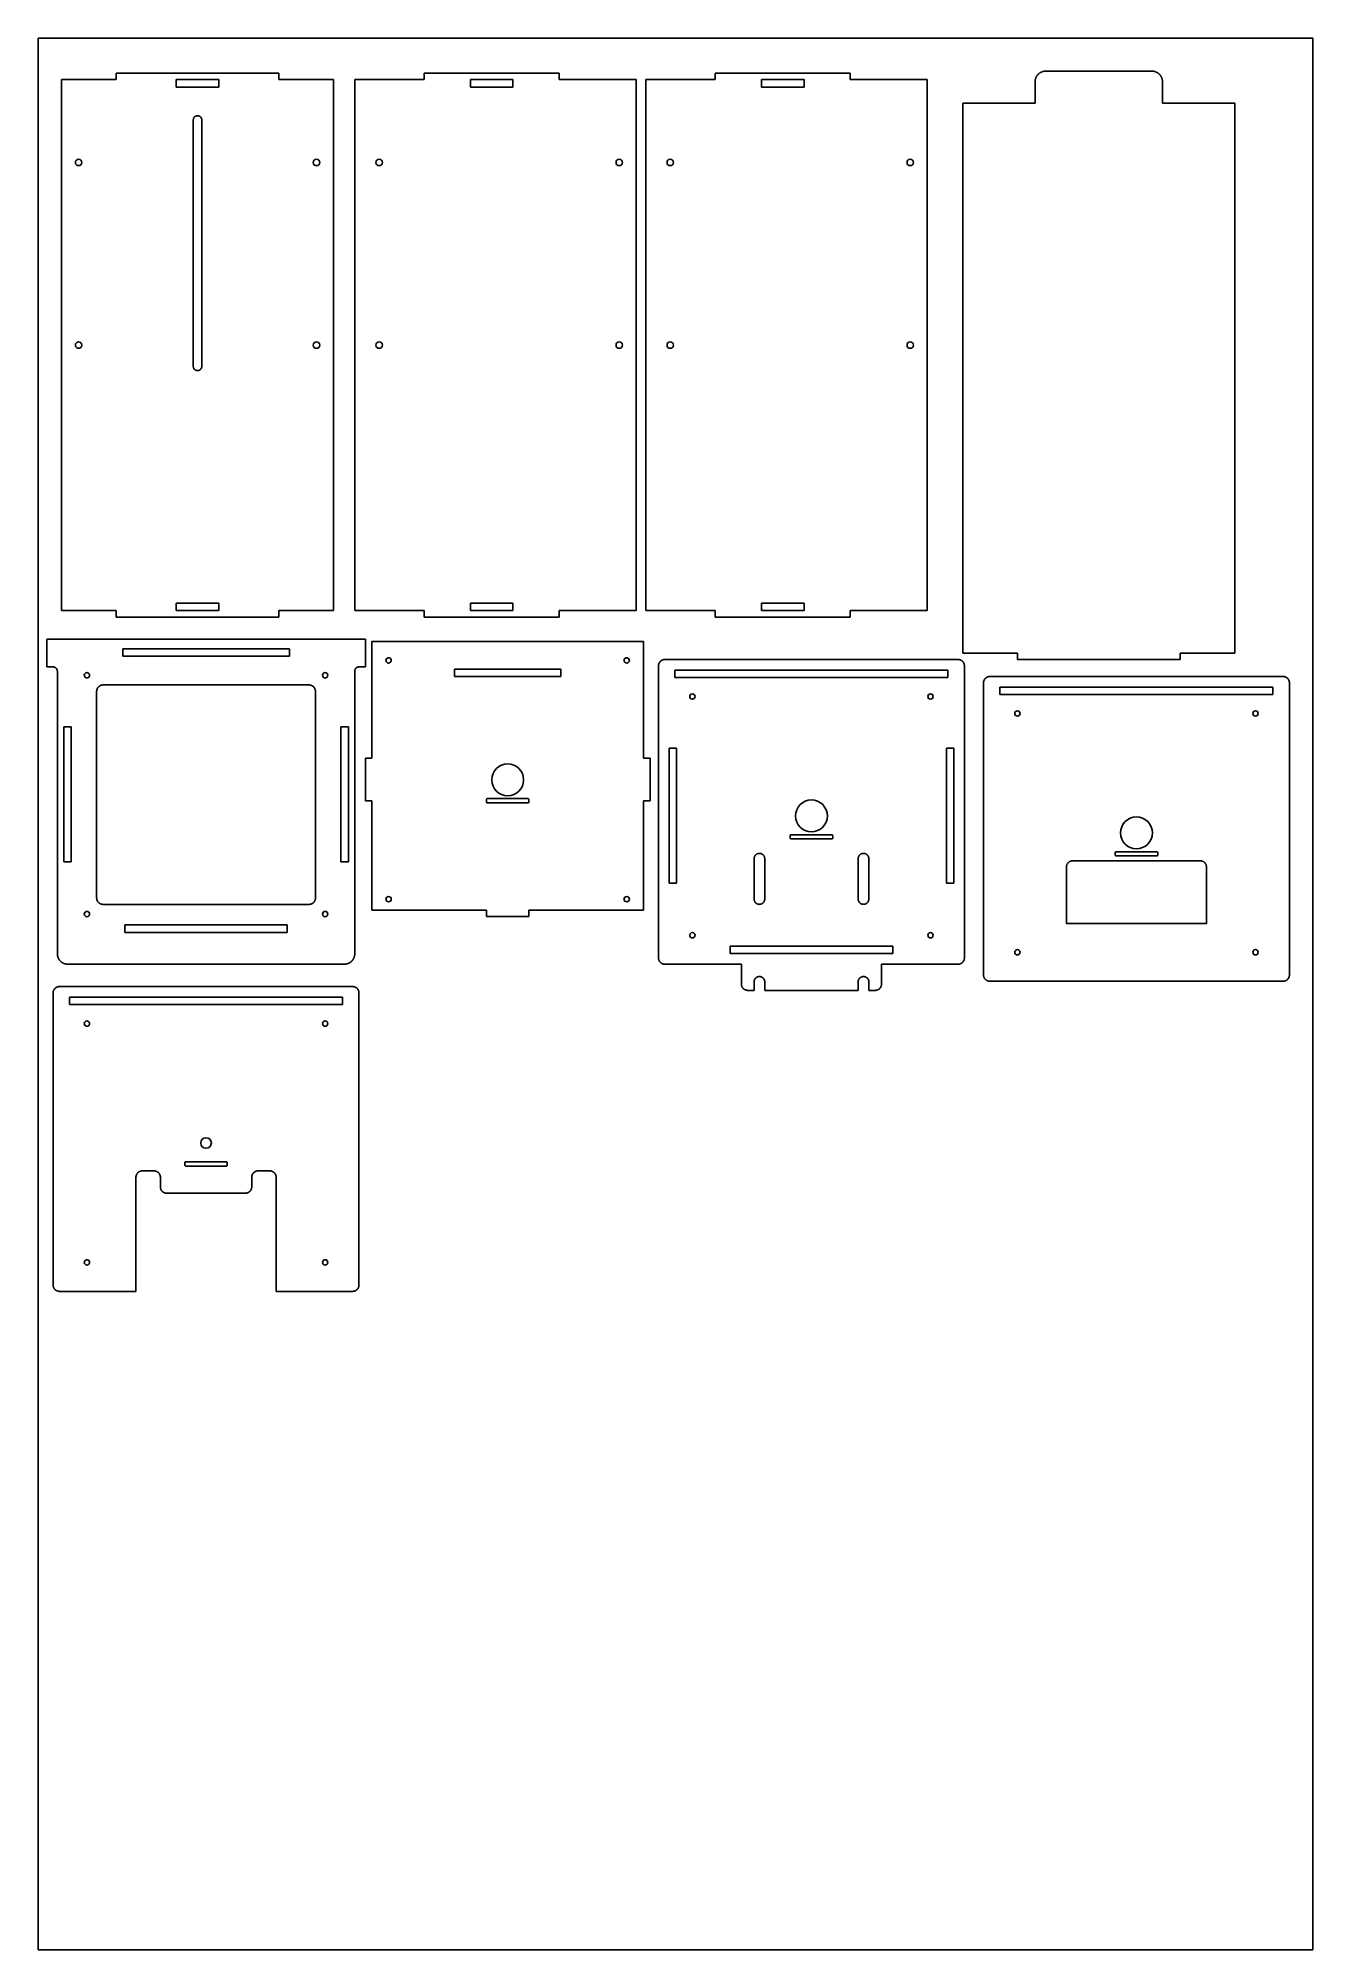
# Model space of a CAD drawing. Extents: x 118 to 718, y 223 to 1123.
import ezdxf

# ---------------------------------------------------------------- set-up
doc = ezdxf.new("R2010")
doc.units = 0
doc.layers.add('2D$MOD_SUP', color=7, linetype='CONTINUOUS')
doc.layers.add('DEFAULT', color=7, linetype='CONTINUOUS')

msp = doc.modelspace()

# ---------------------------------------------------------------- linework, layer by layer
at = {"layer": '2D$MOD_SUP'}
for p, q in [((590.18, 1107.05), (590.07, 1107)), ((590.29, 1107.1), (590.18, 1107.05)), ((590.41, 1107.15), (590.29, 1107.1)), ((590.53, 1107.19), (590.41, 1107.15)), ((590.64, 1107.23), (590.53, 1107.19)), ((590.76, 1107.27), (590.64, 1107.23)), ((590.87, 1107.31), (590.76, 1107.27)), ((590.99, 1107.34), (590.87, 1107.31)), ((591.11, 1107.37), (590.99, 1107.34)), ((591.22, 1107.39), (591.11, 1107.37)), ((591.34, 1107.42), (591.22, 1107.39)), ((591.46, 1107.44), (591.34, 1107.42)), ((591.57, 1107.45), (591.46, 1107.44)), ((591.69, 1107.47), (591.57, 1107.45)), ((591.8, 1107.48), (591.69, 1107.47)), ((591.91, 1107.49), (591.8, 1107.48)), ((592.03, 1107.5), (591.91, 1107.49)), ((592.14, 1107.5), (592.03, 1107.5)), ((592.25, 1107.5), (592.14, 1107.5)), ((642.25, 1107.5), (592.25, 1107.5)), ((642.36, 1107.5), (642.25, 1107.5)), ((642.47, 1107.5), (642.36, 1107.5)), ((642.59, 1107.49), (642.47, 1107.5)), ((642.7, 1107.48), (642.59, 1107.49)), ((642.81, 1107.47), (642.7, 1107.48)), ((642.93, 1107.45), (642.81, 1107.47)), ((643.04, 1107.44), (642.93, 1107.45)), ((643.16, 1107.42), (643.04, 1107.44)), ((643.28, 1107.39), (643.16, 1107.42)), ((643.39, 1107.37), (643.28, 1107.39)), ((643.51, 1107.34), (643.39, 1107.37)), ((643.63, 1107.31), (643.51, 1107.34)), ((643.74, 1107.27), (643.63, 1107.31)), ((643.86, 1107.23), (643.74, 1107.27)), ((643.98, 1107.19), (643.86, 1107.23)), ((644.09, 1107.15), (643.98, 1107.19)), ((644.21, 1107.1), (644.09, 1107.15)), ((644.32, 1107.05), (644.21, 1107.1)), ((644.43, 1107), (644.32, 1107.05)), ((129, 853.5), (129, 1103.5)), ((129, 1103.5), (154.75, 1103.5)), ((154.75, 1103.5), (154.75, 1106.5)), ((154.75, 1106.5), (231.25, 1106.5)), ((183, 1100), (183, 1103.5)), ((183, 1103.5), (203, 1103.5)), ((203, 1100), (183, 1100)), ((203, 1103.5), (203, 1100)), ((231.25, 1106.5), (231.25, 1103.5)), ((231.25, 1103.5), (257, 1103.5)), ((257, 1103.5), (257, 853.5)), ((299.7, 1103.5), (267, 1103.5)), ((267, 1103.5), (267, 853.5)), ((363.3, 1106.5), (299.7, 1106.5)), ((299.7, 1106.5), (299.7, 1103.5)), ((321.5, 1100), (321.5, 1103.5)), ((321.5, 1103.5), (341.5, 1103.5)), ((341.5, 1100), (321.5, 1100)), ((341.5, 1103.5), (341.5, 1100)), ((363.3, 1103.5), (363.3, 1106.5)), ((399.5, 1103.5), (363.3, 1103.5)), ((399.5, 853.5), (399.5, 1103.5)), ((436.7, 1103.5), (404, 1103.5)), ((404, 1103.5), (404, 853.5)), ((500.3, 1106.5), (436.7, 1106.5)), ((436.7, 1106.5), (436.7, 1103.5)), ((458.5, 1100), (458.5, 1103.5)), ((458.5, 1103.5), (478.5, 1103.5)), ((478.5, 1100), (458.5, 1100)), ((478.5, 1103.5), (478.5, 1100)), ((500.3, 1103.5), (500.3, 1106.5)), ((536.5, 1103.5), (500.3, 1103.5)), ((536.5, 853.5), (536.5, 1103.5)), ((587.26, 1102.72), (587.25, 1102.61)), ((587.25, 1102.61), (587.25, 1102.5)), ((587.25, 1102.5), (587.25, 1092.5)), ((587.27, 1102.95), (587.26, 1102.84)), ((587.26, 1102.84), (587.26, 1102.72)), ((587.28, 1103.06), (587.27, 1102.95)), ((587.3, 1103.18), (587.28, 1103.06)), ((587.31, 1103.29), (587.3, 1103.18)), ((587.33, 1103.41), (587.31, 1103.29)), ((587.36, 1103.53), (587.33, 1103.41)), ((587.38, 1103.64), (587.36, 1103.53)), ((587.41, 1103.76), (587.38, 1103.64)), ((587.44, 1103.88), (587.41, 1103.76)), ((587.48, 1103.99), (587.44, 1103.88)), ((587.52, 1104.11), (587.48, 1103.99)), ((587.56, 1104.22), (587.52, 1104.11)), ((587.6, 1104.34), (587.56, 1104.22)), ((587.65, 1104.46), (587.6, 1104.34)), ((587.7, 1104.57), (587.65, 1104.46)), ((587.75, 1104.68), (587.7, 1104.57)), ((587.81, 1104.8), (587.75, 1104.68)), ((587.87, 1104.91), (587.81, 1104.8)), ((587.93, 1105.02), (587.87, 1104.91)), ((588, 1105.13), (587.93, 1105.02)), ((588.07, 1105.24), (588, 1105.13)), ((588.14, 1105.34), (588.07, 1105.24)), ((588.21, 1105.45), (588.14, 1105.34)), ((588.29, 1105.55), (588.21, 1105.45)), ((588.37, 1105.65), (588.29, 1105.55)), ((588.45, 1105.75), (588.37, 1105.65)), ((588.54, 1105.85), (588.45, 1105.75)), ((588.62, 1105.94), (588.54, 1105.85)), ((588.71, 1106.04), (588.62, 1105.94)), ((588.81, 1106.13), (588.71, 1106.04)), ((588.9, 1106.21), (588.81, 1106.13)), ((589, 1106.3), (588.9, 1106.21)), ((589.1, 1106.38), (589, 1106.3)), ((589.2, 1106.46), (589.1, 1106.38)), ((589.3, 1106.54), (589.2, 1106.46)), ((589.41, 1106.61), (589.3, 1106.54)), ((589.51, 1106.68), (589.41, 1106.61)), ((589.62, 1106.75), (589.51, 1106.68)), ((589.73, 1106.82), (589.62, 1106.75)), ((589.84, 1106.88), (589.73, 1106.82)), ((589.95, 1106.94), (589.84, 1106.88)), ((590.07, 1107), (589.95, 1106.94)), ((644.55, 1106.94), (644.43, 1107)), ((644.66, 1106.88), (644.55, 1106.94)), ((644.77, 1106.82), (644.66, 1106.88)), ((644.88, 1106.75), (644.77, 1106.82)), ((644.99, 1106.68), (644.88, 1106.75)), ((645.09, 1106.61), (644.99, 1106.68)), ((645.2, 1106.54), (645.09, 1106.61)), ((645.3, 1106.46), (645.2, 1106.54)), ((645.4, 1106.38), (645.3, 1106.46)), ((645.5, 1106.3), (645.4, 1106.38)), ((645.6, 1106.21), (645.5, 1106.3)), ((645.69, 1106.13), (645.6, 1106.21)), ((645.79, 1106.04), (645.69, 1106.13)), ((645.88, 1105.94), (645.79, 1106.04)), ((645.96, 1105.85), (645.88, 1105.94)), ((646.05, 1105.75), (645.96, 1105.85)), ((646.13, 1105.65), (646.05, 1105.75)), ((646.21, 1105.55), (646.13, 1105.65)), ((646.29, 1105.45), (646.21, 1105.55)), ((646.36, 1105.34), (646.29, 1105.45)), ((646.44, 1105.24), (646.36, 1105.34)), ((646.5, 1105.13), (646.44, 1105.24)), ((646.57, 1105.02), (646.5, 1105.13)), ((646.63, 1104.91), (646.57, 1105.02)), ((646.69, 1104.8), (646.63, 1104.91)), ((646.75, 1104.68), (646.69, 1104.8)), ((646.8, 1104.57), (646.75, 1104.68)), ((646.85, 1104.46), (646.8, 1104.57)), ((646.9, 1104.34), (646.85, 1104.46)), ((646.94, 1104.22), (646.9, 1104.34)), ((646.98, 1104.11), (646.94, 1104.22)), ((647.02, 1103.99), (646.98, 1104.11)), ((647.06, 1103.88), (647.02, 1103.99)), ((647.09, 1103.76), (647.06, 1103.88)), ((647.12, 1103.64), (647.09, 1103.76)), ((647.14, 1103.53), (647.12, 1103.64)), ((647.17, 1103.41), (647.14, 1103.53)), ((647.19, 1103.29), (647.17, 1103.41)), ((647.2, 1103.18), (647.19, 1103.29)), ((647.22, 1103.06), (647.2, 1103.18)), ((647.23, 1102.95), (647.22, 1103.06)), ((647.24, 1102.84), (647.23, 1102.95)), ((647.25, 1102.72), (647.24, 1102.84)), ((647.25, 1102.61), (647.25, 1102.72)), ((647.25, 1102.5), (647.25, 1102.61)), ((647.25, 1092.5), (647.25, 1102.5)), ((587.25, 1092.5), (553.25, 1092.5)), ((553.25, 1092.5), (553.25, 833.5)), ((681.25, 1092.5), (647.25, 1092.5)), ((681.25, 833.5), (681.25, 1092.5)), ((191.01, 1084.73), (191, 1084.68)), ((191, 1084.68), (191, 1084.63)), ((191, 1084.63), (191, 1084.59)), ((191, 1084.59), (191, 1084.54)), ((191, 1084.54), (191, 1084.5)), ((191, 1084.5), (191, 968.5)), ((191.02, 1084.82), (191.01, 1084.77)), ((191.01, 1084.77), (191.01, 1084.73)), ((191.03, 1084.86), (191.02, 1084.82)), ((191.04, 1084.91), (191.03, 1084.86)), ((191.05, 1084.96), (191.04, 1084.91)), ((191.06, 1085), (191.05, 1084.96)), ((191.07, 1085.05), (191.06, 1085)), ((191.09, 1085.1), (191.07, 1085.05)), ((191.1, 1085.14), (191.09, 1085.1)), ((191.12, 1085.19), (191.1, 1085.14)), ((191.14, 1085.24), (191.12, 1085.19)), ((191.16, 1085.28), (191.14, 1085.24)), ((191.18, 1085.33), (191.16, 1085.28)), ((191.2, 1085.37), (191.18, 1085.33)), ((191.22, 1085.42), (191.2, 1085.37)), ((191.24, 1085.46), (191.22, 1085.42)), ((191.27, 1085.51), (191.24, 1085.46)), ((191.29, 1085.55), (191.27, 1085.51)), ((191.32, 1085.59), (191.29, 1085.55)), ((191.35, 1085.64), (191.32, 1085.59)), ((191.38, 1085.68), (191.35, 1085.64)), ((191.41, 1085.72), (191.38, 1085.68)), ((191.44, 1085.76), (191.41, 1085.72)), ((191.48, 1085.8), (191.44, 1085.76)), ((191.51, 1085.84), (191.48, 1085.8)), ((191.55, 1085.88), (191.51, 1085.84)), ((191.58, 1085.91), (191.55, 1085.88)), ((191.62, 1085.95), (191.58, 1085.91)), ((191.66, 1085.99), (191.62, 1085.95)), ((191.7, 1086.02), (191.66, 1085.99)), ((191.74, 1086.05), (191.7, 1086.02)), ((191.78, 1086.08), (191.74, 1086.05)), ((191.82, 1086.12), (191.78, 1086.08)), ((191.86, 1086.15), (191.82, 1086.12)), ((191.9, 1086.17), (191.86, 1086.15)), ((191.94, 1086.2), (191.9, 1086.17)), ((191.99, 1086.23), (191.94, 1086.2)), ((192.03, 1086.25), (191.99, 1086.23)), ((192.08, 1086.28), (192.03, 1086.25)), ((192.12, 1086.3), (192.08, 1086.28)), ((192.17, 1086.32), (192.12, 1086.3)), ((192.21, 1086.34), (192.17, 1086.32)), ((192.26, 1086.36), (192.21, 1086.34)), ((192.31, 1086.38), (192.26, 1086.36)), ((192.35, 1086.39), (192.31, 1086.38)), ((192.4, 1086.41), (192.35, 1086.39)), ((192.45, 1086.42), (192.4, 1086.41)), ((192.49, 1086.44), (192.45, 1086.42)), ((192.54, 1086.45), (192.49, 1086.44)), ((192.59, 1086.46), (192.54, 1086.45)), ((192.63, 1086.47), (192.59, 1086.46)), ((192.68, 1086.47), (192.63, 1086.47)), ((192.72, 1086.48), (192.68, 1086.47)), ((192.77, 1086.49), (192.72, 1086.48)), ((192.82, 1086.49), (192.77, 1086.49)), ((192.86, 1086.5), (192.82, 1086.49)), ((192.91, 1086.5), (192.86, 1086.5)), ((192.95, 1086.5), (192.91, 1086.5)), ((193, 1086.5), (192.95, 1086.5)), ((193.04, 1086.5), (193, 1086.5)), ((193.09, 1086.5), (193.04, 1086.5)), ((193.13, 1086.5), (193.09, 1086.5)), ((193.18, 1086.49), (193.13, 1086.5)), ((193.22, 1086.49), (193.18, 1086.49)), ((193.27, 1086.48), (193.22, 1086.49)), ((193.31, 1086.47), (193.27, 1086.48)), ((193.36, 1086.47), (193.31, 1086.47)), ((193.41, 1086.46), (193.36, 1086.47)), ((193.45, 1086.45), (193.41, 1086.46)), ((193.5, 1086.44), (193.45, 1086.45)), ((193.55, 1086.42), (193.5, 1086.44)), ((193.59, 1086.41), (193.55, 1086.42)), ((193.64, 1086.39), (193.59, 1086.41)), ((193.69, 1086.38), (193.64, 1086.39)), ((193.73, 1086.36), (193.69, 1086.38)), ((193.78, 1086.34), (193.73, 1086.36)), ((193.82, 1086.32), (193.78, 1086.34)), ((193.87, 1086.3), (193.82, 1086.32)), ((193.91, 1086.28), (193.87, 1086.3)), ((193.96, 1086.25), (193.91, 1086.28)), ((194, 1086.23), (193.96, 1086.25)), ((194.05, 1086.2), (194, 1086.23)), ((194.09, 1086.17), (194.05, 1086.2)), ((194.13, 1086.15), (194.09, 1086.17)), ((194.17, 1086.12), (194.13, 1086.15)), ((194.22, 1086.08), (194.17, 1086.12)), ((194.26, 1086.05), (194.22, 1086.08)), ((194.3, 1086.02), (194.26, 1086.05)), ((194.34, 1085.99), (194.3, 1086.02)), ((194.37, 1085.95), (194.34, 1085.99)), ((194.41, 1085.91), (194.37, 1085.95)), ((194.45, 1085.88), (194.41, 1085.91)), ((194.48, 1085.84), (194.45, 1085.88)), ((194.52, 1085.8), (194.48, 1085.84)), ((194.55, 1085.76), (194.52, 1085.8)), ((194.58, 1085.72), (194.55, 1085.76)), ((194.61, 1085.68), (194.58, 1085.72)), ((194.64, 1085.64), (194.61, 1085.68)), ((194.67, 1085.59), (194.64, 1085.64)), ((194.7, 1085.55), (194.67, 1085.59)), ((194.72, 1085.51), (194.7, 1085.55)), ((194.75, 1085.46), (194.72, 1085.51)), ((194.77, 1085.42), (194.75, 1085.46)), ((194.8, 1085.37), (194.77, 1085.42)), ((194.82, 1085.33), (194.8, 1085.37)), ((194.84, 1085.28), (194.82, 1085.33)), ((194.86, 1085.24), (194.84, 1085.28)), ((194.87, 1085.19), (194.86, 1085.24)), ((194.89, 1085.14), (194.87, 1085.19)), ((194.9, 1085.1), (194.89, 1085.14)), ((194.92, 1085.05), (194.9, 1085.1)), ((194.93, 1085), (194.92, 1085.05)), ((194.94, 1084.96), (194.93, 1085)), ((194.95, 1084.91), (194.94, 1084.96)), ((194.96, 1084.86), (194.95, 1084.91)), ((194.97, 1084.82), (194.96, 1084.86)), ((194.98, 1084.77), (194.97, 1084.82)), ((194.98, 1084.73), (194.98, 1084.77)), ((194.99, 1084.68), (194.98, 1084.73)), ((194.99, 1084.63), (194.99, 1084.68)), ((194.99, 1084.59), (194.99, 1084.63)), ((195, 1084.54), (194.99, 1084.59)), ((195, 1084.5), (195, 1084.54)), ((195, 968.5), (195, 1084.5)), ((191, 968.5), (191, 968.46)), ((191, 968.46), (191, 968.41)), ((191, 968.41), (191, 968.37)), ((191, 968.37), (191, 968.32)), ((191, 968.32), (191.01, 968.27)), ((191.01, 968.27), (191.01, 968.23)), ((191.01, 968.23), (191.02, 968.18)), ((191.02, 968.18), (191.03, 968.14)), ((191.03, 968.14), (191.04, 968.09)), ((191.04, 968.09), (191.05, 968.04)), ((191.05, 968.04), (191.06, 968)), ((191.06, 968), (191.07, 967.95)), ((191.07, 967.95), (191.09, 967.9)), ((191.09, 967.9), (191.1, 967.86)), ((191.1, 967.86), (191.12, 967.81)), ((191.12, 967.81), (191.14, 967.76)), ((191.14, 967.76), (191.16, 967.72)), ((191.16, 967.72), (191.18, 967.67)), ((191.18, 967.67), (191.2, 967.63)), ((191.2, 967.63), (191.22, 967.58)), ((191.22, 967.58), (191.24, 967.54)), ((191.24, 967.54), (191.27, 967.49)), ((191.27, 967.49), (191.29, 967.45)), ((191.29, 967.45), (191.32, 967.41)), ((191.32, 967.41), (191.35, 967.36)), ((191.35, 967.36), (191.38, 967.32)), ((191.38, 967.32), (191.41, 967.28)), ((191.41, 967.28), (191.44, 967.24)), ((191.44, 967.24), (191.48, 967.2)), ((191.48, 967.2), (191.51, 967.16)), ((191.51, 967.16), (191.55, 967.12)), ((191.55, 967.12), (191.58, 967.09)), ((191.58, 967.09), (191.62, 967.05)), ((191.62, 967.05), (191.66, 967.01)), ((191.66, 967.01), (191.7, 966.98)), ((191.7, 966.98), (191.74, 966.95)), ((191.74, 966.95), (191.78, 966.92)), ((191.78, 966.92), (191.82, 966.88)), ((191.82, 966.88), (191.86, 966.85)), ((191.86, 966.85), (191.9, 966.83)), ((191.9, 966.83), (191.94, 966.8)), ((191.94, 966.8), (191.99, 966.77)), ((191.99, 966.77), (192.03, 966.75)), ((192.03, 966.75), (192.08, 966.72)), ((192.08, 966.72), (192.12, 966.7)), ((192.12, 966.7), (192.17, 966.68)), ((192.17, 966.68), (192.21, 966.66)), ((192.21, 966.66), (192.26, 966.64)), ((192.26, 966.64), (192.31, 966.62)), ((192.31, 966.62), (192.35, 966.61)), ((192.35, 966.61), (192.4, 966.59)), ((192.4, 966.59), (192.45, 966.58)), ((192.45, 966.58), (192.49, 966.56)), ((192.49, 966.56), (192.54, 966.55)), ((192.54, 966.55), (192.59, 966.54)), ((192.59, 966.54), (192.63, 966.53)), ((192.63, 966.53), (192.68, 966.53)), ((192.68, 966.53), (192.72, 966.52)), ((192.72, 966.52), (192.77, 966.51)), ((192.77, 966.51), (192.82, 966.51)), ((192.82, 966.51), (192.86, 966.5)), ((192.86, 966.5), (192.91, 966.5)), ((192.91, 966.5), (192.95, 966.5)), ((192.95, 966.5), (193, 966.5)), ((193, 966.5), (193.04, 966.5)), ((193.04, 966.5), (193.09, 966.5)), ((193.09, 966.5), (193.13, 966.5)), ((193.13, 966.5), (193.18, 966.51)), ((193.18, 966.51), (193.22, 966.51)), ((193.22, 966.51), (193.27, 966.52)), ((193.27, 966.52), (193.31, 966.53)), ((193.31, 966.53), (193.36, 966.53)), ((193.36, 966.53), (193.41, 966.54)), ((193.41, 966.54), (193.45, 966.55)), ((193.45, 966.55), (193.5, 966.56)), ((193.5, 966.56), (193.55, 966.58)), ((193.55, 966.58), (193.59, 966.59)), ((193.59, 966.59), (193.64, 966.61)), ((193.64, 966.61), (193.69, 966.62)), ((193.69, 966.62), (193.73, 966.64)), ((193.73, 966.64), (193.78, 966.66)), ((193.78, 966.66), (193.82, 966.68)), ((193.82, 966.68), (193.87, 966.7)), ((193.87, 966.7), (193.91, 966.72)), ((193.91, 966.72), (193.96, 966.75)), ((193.96, 966.75), (194, 966.77)), ((194, 966.77), (194.05, 966.8)), ((194.05, 966.8), (194.09, 966.83)), ((194.09, 966.83), (194.13, 966.85)), ((194.13, 966.85), (194.17, 966.88)), ((194.17, 966.88), (194.22, 966.92)), ((194.22, 966.92), (194.26, 966.95)), ((194.26, 966.95), (194.3, 966.98)), ((194.3, 966.98), (194.34, 967.01)), ((194.34, 967.01), (194.37, 967.05)), ((194.37, 967.05), (194.41, 967.09)), ((194.41, 967.09), (194.45, 967.12)), ((194.45, 967.12), (194.48, 967.16)), ((194.48, 967.16), (194.52, 967.2)), ((194.52, 967.2), (194.55, 967.24)), ((194.55, 967.24), (194.58, 967.28)), ((194.58, 967.28), (194.61, 967.32)), ((194.61, 967.32), (194.64, 967.36)), ((194.64, 967.36), (194.67, 967.41)), ((194.67, 967.41), (194.7, 967.45)), ((194.7, 967.45), (194.72, 967.49)), ((194.72, 967.49), (194.75, 967.54)), ((194.75, 967.54), (194.77, 967.58)), ((194.77, 967.58), (194.8, 967.63)), ((194.8, 967.63), (194.82, 967.67)), ((194.82, 967.67), (194.84, 967.72)), ((194.84, 967.72), (194.86, 967.76)), ((194.86, 967.76), (194.87, 967.81)), ((194.87, 967.81), (194.89, 967.86)), ((194.89, 967.86), (194.9, 967.9)), ((194.9, 967.9), (194.92, 967.95)), ((194.92, 967.95), (194.93, 968)), ((194.93, 968), (194.94, 968.04)), ((194.94, 968.04), (194.95, 968.09)), ((194.95, 968.09), (194.96, 968.14)), ((194.96, 968.14), (194.97, 968.18)), ((194.97, 968.18), (194.98, 968.23)), ((194.98, 968.27), (194.99, 968.32)), ((194.98, 968.23), (194.98, 968.27)), ((194.99, 968.41), (195, 968.46)), ((194.99, 968.37), (194.99, 968.41)), ((194.99, 968.32), (194.99, 968.37)), ((195, 968.46), (195, 968.5)), ((183, 857), (183, 853.5)), ((203, 857), (183, 857)), ((203, 853.5), (203, 857)), ((341.5, 857), (321.5, 857)), ((321.5, 857), (321.5, 853.5)), ((341.5, 853.5), (341.5, 857)), ((478.5, 857), (458.5, 857)), ((458.5, 857), (458.5, 853.5)), ((478.5, 853.5), (478.5, 857)), ((154.75, 853.5), (129, 853.5)), ((154.75, 850.5), (154.75, 853.5)), ((231.25, 850.5), (154.75, 850.5)), ((183, 853.5), (203, 853.5)), ((257, 853.5), (231.25, 853.5)), ((231.25, 853.5), (231.25, 850.5)), ((267, 853.5), (299.7, 853.5)), ((299.7, 853.5), (299.7, 850.5)), ((299.7, 850.5), (363.3, 850.5)), ((321.5, 853.5), (341.5, 853.5)), ((363.3, 850.5), (363.3, 853.5)), ((363.3, 853.5), (399.5, 853.5)), ((404, 853.5), (436.7, 853.5)), ((436.7, 853.5), (436.7, 850.5)), ((436.7, 850.5), (500.3, 850.5)), ((458.5, 853.5), (478.5, 853.5)), ((500.3, 850.5), (500.3, 853.5)), ((500.3, 853.5), (536.5, 853.5)), ((267, 840), (122, 840)), ((122, 840), (122, 827)), ((272, 840), (267, 840)), ((272, 827), (272, 840)), ((275, 784), (275, 839)), ((275, 839), (403, 839)), ((403, 839), (403, 784)), ((236.25, 835.5), (157.75, 835.5)), ((157.75, 835.5), (157.75, 832)), ((157.75, 832), (236.25, 832)), ((236.25, 832), (236.25, 835.5)), ((410.05, 828.05), (410.04, 827.98)), ((410.06, 828.12), (410.05, 828.05)), ((410.08, 828.19), (410.06, 828.12)), ((410.1, 828.26), (410.08, 828.19)), ((410.12, 828.33), (410.1, 828.26)), ((410.14, 828.4), (410.12, 828.33)), ((410.16, 828.47), (410.14, 828.4)), ((410.18, 828.53), (410.16, 828.47)), ((410.21, 828.6), (410.18, 828.53)), ((410.24, 828.67), (410.21, 828.6)), ((410.27, 828.74), (410.24, 828.67)), ((410.3, 828.81), (410.27, 828.74)), ((410.34, 828.88), (410.3, 828.81)), ((410.37, 828.94), (410.34, 828.88)), ((410.41, 829.01), (410.37, 828.94)), ((410.45, 829.08), (410.41, 829.01)), ((410.49, 829.14), (410.45, 829.08)), ((410.53, 829.21), (410.49, 829.14)), ((410.58, 829.27), (410.53, 829.21)), ((410.62, 829.33), (410.58, 829.27)), ((410.67, 829.39), (410.62, 829.33)), ((410.72, 829.45), (410.67, 829.39)), ((410.77, 829.51), (410.72, 829.45)), ((410.82, 829.57), (410.77, 829.51)), ((410.88, 829.62), (410.82, 829.57)), ((410.93, 829.68), (410.88, 829.62)), ((410.99, 829.73), (410.93, 829.68)), ((411.05, 829.78), (410.99, 829.73)), ((411.11, 829.83), (411.05, 829.78)), ((411.17, 829.88), (411.11, 829.83)), ((411.23, 829.92), (411.17, 829.88)), ((411.29, 829.97), (411.23, 829.92)), ((411.36, 830.01), (411.29, 829.97)), ((411.42, 830.05), (411.36, 830.01)), ((411.49, 830.09), (411.42, 830.05)), ((411.56, 830.13), (411.49, 830.09)), ((411.62, 830.16), (411.56, 830.13)), ((411.69, 830.2), (411.62, 830.16)), ((411.76, 830.23), (411.69, 830.2)), ((411.83, 830.26), (411.76, 830.23)), ((411.9, 830.29), (411.83, 830.26)), ((411.97, 830.32), (411.9, 830.29)), ((412.03, 830.34), (411.97, 830.32)), ((412.1, 830.36), (412.03, 830.34)), ((412.17, 830.38), (412.1, 830.36)), ((412.24, 830.4), (412.17, 830.38)), ((412.31, 830.42), (412.24, 830.4)), ((412.38, 830.44), (412.31, 830.42)), ((412.45, 830.45), (412.38, 830.44)), ((412.52, 830.46), (412.45, 830.45)), ((412.59, 830.47), (412.52, 830.46)), ((412.66, 830.48), (412.59, 830.47)), ((412.73, 830.49), (412.66, 830.48)), ((412.8, 830.49), (412.73, 830.49)), ((412.87, 830.5), (412.8, 830.49)), ((412.93, 830.5), (412.87, 830.5)), ((413, 830.5), (412.93, 830.5)), ((551, 830.5), (413, 830.5)), ((551.07, 830.5), (551, 830.5)), ((551.13, 830.5), (551.07, 830.5)), ((551.2, 830.49), (551.13, 830.5)), ((551.27, 830.49), (551.2, 830.49)), ((551.34, 830.48), (551.27, 830.49)), ((551.41, 830.47), (551.34, 830.48)), ((551.48, 830.46), (551.41, 830.47)), ((551.55, 830.45), (551.48, 830.46)), ((551.62, 830.44), (551.55, 830.45)), ((551.69, 830.42), (551.62, 830.44)), ((551.76, 830.4), (551.69, 830.42)), ((551.83, 830.38), (551.76, 830.4)), ((551.9, 830.36), (551.83, 830.38)), ((551.97, 830.34), (551.9, 830.36)), ((552.03, 830.32), (551.97, 830.34)), ((552.1, 830.29), (552.03, 830.32)), ((552.17, 830.26), (552.1, 830.29)), ((552.24, 830.23), (552.17, 830.26)), ((552.31, 830.2), (552.24, 830.23)), ((552.38, 830.16), (552.31, 830.2)), ((552.44, 830.13), (552.38, 830.16)), ((552.51, 830.09), (552.44, 830.13)), ((552.58, 830.05), (552.51, 830.09)), ((552.64, 830.01), (552.58, 830.05)), ((552.71, 829.97), (552.64, 830.01)), ((552.77, 829.92), (552.71, 829.97)), ((552.83, 829.88), (552.77, 829.92)), ((552.89, 829.83), (552.83, 829.88)), ((552.95, 829.78), (552.89, 829.83)), ((553.01, 829.73), (552.95, 829.78)), ((553.07, 829.68), (553.01, 829.73)), ((553.12, 829.62), (553.07, 829.68)), ((553.18, 829.57), (553.12, 829.62)), ((553.23, 829.51), (553.18, 829.57)), ((553.28, 829.45), (553.23, 829.51)), ((553.25, 833.5), (567.25, 833.5)), ((553.33, 829.39), (553.28, 829.45)), ((553.38, 829.33), (553.33, 829.39)), ((553.42, 829.27), (553.38, 829.33)), ((553.47, 829.21), (553.42, 829.27)), ((553.51, 829.14), (553.47, 829.21)), ((553.55, 829.08), (553.51, 829.14)), ((553.59, 829.01), (553.55, 829.08)), ((553.63, 828.94), (553.59, 829.01)), ((553.66, 828.88), (553.63, 828.94)), ((553.7, 828.81), (553.66, 828.88)), ((553.73, 828.74), (553.7, 828.81)), ((553.76, 828.67), (553.73, 828.74)), ((553.79, 828.6), (553.76, 828.67)), ((553.82, 828.53), (553.79, 828.6)), ((553.84, 828.47), (553.82, 828.53)), ((553.86, 828.4), (553.84, 828.47)), ((553.88, 828.33), (553.86, 828.4)), ((553.9, 828.26), (553.88, 828.33)), ((553.92, 828.19), (553.9, 828.26)), ((553.94, 828.12), (553.92, 828.19)), ((553.95, 828.05), (553.94, 828.12)), ((553.96, 827.98), (553.95, 828.05)), ((567.25, 833.5), (579, 833.5)), ((579, 833.5), (579, 830.5)), ((579, 830.5), (655.5, 830.5)), ((655.5, 830.5), (655.5, 833.5)), ((655.5, 833.5), (667.25, 833.5)), ((667.25, 833.5), (681.25, 833.5)), ((122, 827), (125, 827)), ((125, 827), (125.04, 827)), ((125.04, 827), (125.09, 827)), ((125.09, 827), (125.13, 827)), ((125.13, 827), (125.18, 826.99)), ((125.18, 826.99), (125.23, 826.99)), ((125.23, 826.99), (125.27, 826.98)), ((125.27, 826.98), (125.32, 826.97)), ((125.32, 826.97), (125.36, 826.97)), ((125.36, 826.97), (125.41, 826.96)), ((125.41, 826.96), (125.46, 826.95)), ((125.46, 826.95), (125.5, 826.94)), ((125.5, 826.94), (125.55, 826.92)), ((125.55, 826.92), (125.6, 826.91)), ((125.6, 826.91), (125.64, 826.89)), ((125.64, 826.89), (125.69, 826.88)), ((125.69, 826.88), (125.74, 826.86)), ((125.74, 826.86), (125.78, 826.84)), ((125.78, 826.84), (125.83, 826.82)), ((125.83, 826.82), (125.87, 826.8)), ((125.87, 826.8), (125.92, 826.78)), ((125.92, 826.78), (125.96, 826.75)), ((125.96, 826.75), (126.01, 826.73)), ((126.01, 826.73), (126.05, 826.7)), ((126.05, 826.7), (126.09, 826.67)), ((126.09, 826.67), (126.14, 826.65)), ((126.14, 826.65), (126.18, 826.62)), ((126.18, 826.62), (126.22, 826.58)), ((126.22, 826.58), (126.26, 826.55)), ((126.26, 826.55), (126.3, 826.52)), ((126.3, 826.52), (126.34, 826.49)), ((126.34, 826.49), (126.38, 826.45)), ((126.38, 826.45), (126.41, 826.41)), ((126.41, 826.41), (126.45, 826.38)), ((126.45, 826.38), (126.49, 826.34)), ((126.49, 826.34), (126.52, 826.3)), ((126.52, 826.3), (126.55, 826.26)), ((126.55, 826.26), (126.58, 826.22)), ((126.58, 826.22), (126.62, 826.18)), ((126.62, 826.18), (126.65, 826.14)), ((126.65, 826.14), (126.67, 826.09)), ((126.67, 826.09), (126.7, 826.05)), ((126.7, 826.05), (126.73, 826.01)), ((126.73, 826.01), (126.75, 825.96)), ((126.75, 825.96), (126.78, 825.92)), ((126.78, 825.92), (126.8, 825.87)), ((126.8, 825.87), (126.82, 825.83)), ((126.82, 825.83), (126.84, 825.78)), ((126.84, 825.78), (126.86, 825.74)), ((126.86, 825.74), (126.88, 825.69)), ((126.88, 825.69), (126.89, 825.64)), ((126.89, 825.64), (126.91, 825.6)), ((126.91, 825.6), (126.92, 825.55)), ((126.92, 825.55), (126.94, 825.5)), ((126.94, 825.5), (126.95, 825.46)), ((126.95, 825.46), (126.96, 825.41)), ((126.96, 825.41), (126.97, 825.36)), ((126.97, 825.36), (126.97, 825.32)), ((126.97, 825.32), (126.98, 825.27)), ((126.98, 825.27), (126.99, 825.23)), ((126.99, 825.23), (126.99, 825.18)), ((126.99, 825.18), (127, 825.13)), ((127, 825.13), (127, 825.09)), ((127, 825.09), (127, 825.04)), ((127, 825.04), (127, 825)), ((127, 825), (127, 692)), ((267, 825.13), (267.01, 825.18)), ((267, 825.09), (267, 825.13)), ((267, 825.04), (267, 825.09)), ((267, 825), (267, 825.04)), ((267, 692), (267, 825)), ((267.01, 825.23), (267.02, 825.27)), ((267.01, 825.18), (267.01, 825.23)), ((267.02, 825.27), (267.03, 825.32)), ((267.03, 825.36), (267.04, 825.41)), ((267.03, 825.32), (267.03, 825.36)), ((267.04, 825.41), (267.05, 825.46)), ((267.05, 825.46), (267.06, 825.5)), ((267.06, 825.5), (267.08, 825.55)), ((267.08, 825.55), (267.09, 825.6)), ((267.09, 825.6), (267.11, 825.64)), ((267.11, 825.64), (267.12, 825.69)), ((267.12, 825.69), (267.14, 825.74)), ((267.14, 825.74), (267.16, 825.78)), ((267.16, 825.78), (267.18, 825.83)), ((267.18, 825.83), (267.2, 825.87)), ((267.2, 825.87), (267.22, 825.92)), ((267.22, 825.92), (267.25, 825.96)), ((267.25, 825.96), (267.27, 826.01)), ((267.27, 826.01), (267.3, 826.05)), ((267.3, 826.05), (267.33, 826.09)), ((267.33, 826.09), (267.35, 826.14)), ((267.35, 826.14), (267.38, 826.18)), ((267.38, 826.18), (267.42, 826.22)), ((267.42, 826.22), (267.45, 826.26)), ((267.45, 826.26), (267.48, 826.3)), ((267.48, 826.3), (267.51, 826.34)), ((267.51, 826.34), (267.55, 826.38)), ((267.55, 826.38), (267.59, 826.41)), ((267.59, 826.41), (267.62, 826.45)), ((267.62, 826.45), (267.66, 826.49)), ((267.66, 826.49), (267.7, 826.52)), ((267.7, 826.52), (267.74, 826.55)), ((267.74, 826.55), (267.78, 826.58)), ((267.78, 826.58), (267.82, 826.62)), ((267.82, 826.62), (267.86, 826.65)), ((267.86, 826.65), (267.91, 826.67)), ((267.91, 826.67), (267.95, 826.7)), ((267.95, 826.7), (267.99, 826.73)), ((267.99, 826.73), (268.04, 826.75)), ((268.04, 826.75), (268.08, 826.78)), ((268.08, 826.78), (268.13, 826.8)), ((268.13, 826.8), (268.17, 826.82)), ((268.17, 826.82), (268.22, 826.84)), ((268.22, 826.84), (268.26, 826.86)), ((268.26, 826.86), (268.31, 826.88)), ((268.31, 826.88), (268.36, 826.89)), ((268.36, 826.89), (268.4, 826.91)), ((268.4, 826.91), (268.45, 826.92)), ((268.45, 826.92), (268.5, 826.94)), ((268.5, 826.94), (268.54, 826.95)), ((268.54, 826.95), (268.59, 826.96)), ((268.59, 826.96), (268.64, 826.97)), ((268.64, 826.97), (268.68, 826.97)), ((268.68, 826.97), (268.73, 826.98)), ((268.73, 826.98), (268.77, 826.99)), ((268.77, 826.99), (268.82, 826.99)), ((268.82, 826.99), (268.87, 827)), ((268.87, 827), (268.91, 827)), ((268.91, 827), (268.96, 827)), ((268.96, 827), (269, 827)), ((269, 827), (272, 827)), ((364, 826), (314, 826)), ((314, 826), (314, 822.5)), ((314, 822.5), (364, 822.5)), ((364, 822.5), (364, 826)), ((410.01, 827.7), (410, 827.63)), ((410, 827.63), (410, 827.57)), ((410, 827.57), (410, 827.5)), ((410, 827.5), (410, 690)), ((410.02, 827.84), (410.01, 827.77)), ((410.01, 827.77), (410.01, 827.7)), ((410.03, 827.91), (410.02, 827.84)), ((410.04, 827.98), (410.03, 827.91)), ((546.25, 825.5), (417.75, 825.5)), ((417.75, 825.5), (417.75, 822)), ((417.75, 822), (546.25, 822)), ((546.25, 822), (546.25, 825.5)), ((553.97, 827.91), (553.96, 827.98)), ((553.98, 827.84), (553.97, 827.91)), ((553.99, 827.77), (553.98, 827.84)), ((553.99, 827.7), (553.99, 827.77)), ((554, 827.63), (553.99, 827.7)), ((554, 827.57), (554, 827.63)), ((554, 827.5), (554, 827.57)), ((554, 690), (554, 827.5)), ((563.01, 819.7), (563, 819.63)), ((563, 819.63), (563, 819.57)), ((563, 819.57), (563, 819.5)), ((563, 819.5), (563, 682)), ((563.02, 819.84), (563.01, 819.77)), ((563.01, 819.77), (563.01, 819.7)), ((563.03, 819.91), (563.02, 819.84)), ((563.04, 819.98), (563.03, 819.91)), ((563.05, 820.05), (563.04, 819.98)), ((563.06, 820.12), (563.05, 820.05)), ((563.08, 820.19), (563.06, 820.12)), ((563.1, 820.26), (563.08, 820.19)), ((563.12, 820.33), (563.1, 820.26)), ((563.14, 820.4), (563.12, 820.33)), ((563.16, 820.47), (563.14, 820.4)), ((563.18, 820.53), (563.16, 820.47)), ((563.21, 820.6), (563.18, 820.53)), ((563.24, 820.67), (563.21, 820.6)), ((563.27, 820.74), (563.24, 820.67)), ((563.3, 820.81), (563.27, 820.74)), ((563.34, 820.88), (563.3, 820.81)), ((563.37, 820.94), (563.34, 820.88)), ((563.41, 821.01), (563.37, 820.94)), ((563.45, 821.08), (563.41, 821.01)), ((563.49, 821.14), (563.45, 821.08)), ((563.53, 821.21), (563.49, 821.14)), ((563.58, 821.27), (563.53, 821.21)), ((563.62, 821.33), (563.58, 821.27)), ((563.67, 821.39), (563.62, 821.33)), ((563.72, 821.45), (563.67, 821.39)), ((563.77, 821.51), (563.72, 821.45)), ((563.82, 821.57), (563.77, 821.51)), ((563.88, 821.62), (563.82, 821.57)), ((563.93, 821.68), (563.88, 821.62)), ((563.99, 821.73), (563.93, 821.68)), ((564.05, 821.78), (563.99, 821.73)), ((564.11, 821.83), (564.05, 821.78)), ((564.17, 821.88), (564.11, 821.83)), ((564.23, 821.92), (564.17, 821.88)), ((564.29, 821.97), (564.23, 821.92)), ((564.36, 822.01), (564.29, 821.97)), ((564.42, 822.05), (564.36, 822.01)), ((564.49, 822.09), (564.42, 822.05)), ((564.56, 822.13), (564.49, 822.09)), ((564.62, 822.16), (564.56, 822.13)), ((564.69, 822.2), (564.62, 822.16)), ((564.76, 822.23), (564.69, 822.2)), ((564.83, 822.26), (564.76, 822.23)), ((564.9, 822.29), (564.83, 822.26)), ((564.97, 822.32), (564.9, 822.29)), ((565.03, 822.34), (564.97, 822.32)), ((565.1, 822.36), (565.03, 822.34)), ((565.17, 822.38), (565.1, 822.36)), ((565.24, 822.4), (565.17, 822.38)), ((565.31, 822.42), (565.24, 822.4)), ((565.38, 822.44), (565.31, 822.42)), ((565.45, 822.45), (565.38, 822.44)), ((565.52, 822.46), (565.45, 822.45)), ((565.59, 822.47), (565.52, 822.46)), ((565.66, 822.48), (565.59, 822.47)), ((565.73, 822.49), (565.66, 822.48)), ((565.8, 822.49), (565.73, 822.49)), ((565.87, 822.5), (565.8, 822.49)), ((565.93, 822.5), (565.87, 822.5)), ((566, 822.5), (565.93, 822.5)), ((704, 822.5), (566, 822.5)), ((704.07, 822.5), (704, 822.5)), ((704.13, 822.5), (704.07, 822.5)), ((704.2, 822.49), (704.13, 822.5)), ((704.27, 822.49), (704.2, 822.49)), ((704.34, 822.48), (704.27, 822.49)), ((704.41, 822.47), (704.34, 822.48)), ((704.48, 822.46), (704.41, 822.47)), ((704.55, 822.45), (704.48, 822.46)), ((704.62, 822.44), (704.55, 822.45)), ((704.69, 822.42), (704.62, 822.44)), ((704.76, 822.4), (704.69, 822.42)), ((704.83, 822.38), (704.76, 822.4)), ((704.9, 822.36), (704.83, 822.38)), ((704.97, 822.34), (704.9, 822.36)), ((705.03, 822.32), (704.97, 822.34)), ((705.1, 822.29), (705.03, 822.32)), ((705.17, 822.26), (705.1, 822.29)), ((705.24, 822.23), (705.17, 822.26)), ((705.31, 822.2), (705.24, 822.23)), ((705.38, 822.16), (705.31, 822.2)), ((705.44, 822.13), (705.38, 822.16)), ((705.51, 822.09), (705.44, 822.13)), ((705.58, 822.05), (705.51, 822.09)), ((705.64, 822.01), (705.58, 822.05)), ((705.71, 821.97), (705.64, 822.01)), ((705.77, 821.92), (705.71, 821.97)), ((705.83, 821.88), (705.77, 821.92)), ((705.89, 821.83), (705.83, 821.88)), ((705.95, 821.78), (705.89, 821.83)), ((706.01, 821.73), (705.95, 821.78)), ((706.07, 821.68), (706.01, 821.73)), ((706.12, 821.62), (706.07, 821.68)), ((706.18, 821.57), (706.12, 821.62)), ((706.23, 821.51), (706.18, 821.57)), ((706.28, 821.45), (706.23, 821.51)), ((706.33, 821.39), (706.28, 821.45)), ((706.38, 821.33), (706.33, 821.39)), ((706.42, 821.27), (706.38, 821.33)), ((706.47, 821.21), (706.42, 821.27)), ((706.51, 821.14), (706.47, 821.21)), ((706.55, 821.08), (706.51, 821.14)), ((706.59, 821.01), (706.55, 821.08)), ((706.63, 820.94), (706.59, 821.01)), ((706.66, 820.88), (706.63, 820.94)), ((706.7, 820.81), (706.66, 820.88)), ((706.73, 820.74), (706.7, 820.81)), ((706.76, 820.67), (706.73, 820.74)), ((706.79, 820.6), (706.76, 820.67)), ((706.82, 820.53), (706.79, 820.6)), ((706.84, 820.47), (706.82, 820.53)), ((706.86, 820.4), (706.84, 820.47)), ((706.88, 820.33), (706.86, 820.4)), ((706.9, 820.26), (706.88, 820.33)), ((706.92, 820.19), (706.9, 820.26)), ((706.94, 820.12), (706.92, 820.19)), ((706.95, 820.05), (706.94, 820.12)), ((706.96, 819.98), (706.95, 820.05)), ((706.97, 819.91), (706.96, 819.98)), ((706.98, 819.84), (706.97, 819.91)), ((706.99, 819.77), (706.98, 819.84)), ((706.99, 819.7), (706.99, 819.77)), ((707, 819.63), (706.99, 819.7)), ((707, 819.57), (707, 819.63)), ((707, 819.5), (707, 819.57)), ((707, 682), (707, 819.5)), ((145.51, 815.7), (145.5, 815.63)), ((145.5, 815.63), (145.5, 815.57)), ((145.5, 815.57), (145.5, 815.5)), ((145.5, 815.5), (145.5, 718.2)), ((145.52, 815.84), (145.51, 815.77)), ((145.51, 815.77), (145.51, 815.7)), ((145.53, 815.91), (145.52, 815.84)), ((145.54, 815.98), (145.53, 815.91)), ((145.55, 816.05), (145.54, 815.98)), ((145.56, 816.12), (145.55, 816.05)), ((145.58, 816.19), (145.56, 816.12)), ((145.6, 816.26), (145.58, 816.19)), ((145.62, 816.33), (145.6, 816.26)), ((145.64, 816.4), (145.62, 816.33)), ((145.66, 816.47), (145.64, 816.4)), ((145.68, 816.53), (145.66, 816.47)), ((145.71, 816.6), (145.68, 816.53)), ((145.74, 816.67), (145.71, 816.6)), ((145.77, 816.74), (145.74, 816.67)), ((145.8, 816.81), (145.77, 816.74)), ((145.84, 816.88), (145.8, 816.81)), ((145.87, 816.94), (145.84, 816.88)), ((145.91, 817.01), (145.87, 816.94)), ((145.95, 817.08), (145.91, 817.01)), ((145.99, 817.14), (145.95, 817.08)), ((146.03, 817.21), (145.99, 817.14)), ((146.08, 817.27), (146.03, 817.21)), ((146.12, 817.33), (146.08, 817.27)), ((146.17, 817.39), (146.12, 817.33)), ((146.22, 817.45), (146.17, 817.39)), ((146.27, 817.51), (146.22, 817.45)), ((146.32, 817.57), (146.27, 817.51)), ((146.38, 817.62), (146.32, 817.57)), ((146.43, 817.68), (146.38, 817.62)), ((146.49, 817.73), (146.43, 817.68)), ((146.55, 817.78), (146.49, 817.73)), ((146.61, 817.83), (146.55, 817.78)), ((146.67, 817.88), (146.61, 817.83)), ((146.73, 817.92), (146.67, 817.88)), ((146.79, 817.97), (146.73, 817.92)), ((146.86, 818.01), (146.79, 817.97)), ((146.92, 818.05), (146.86, 818.01)), ((146.99, 818.09), (146.92, 818.05)), ((147.06, 818.13), (146.99, 818.09)), ((147.12, 818.16), (147.06, 818.13)), ((147.19, 818.2), (147.12, 818.16)), ((147.26, 818.23), (147.19, 818.2)), ((147.33, 818.26), (147.26, 818.23)), ((147.4, 818.29), (147.33, 818.26)), ((147.47, 818.32), (147.4, 818.29)), ((147.53, 818.34), (147.47, 818.32)), ((147.6, 818.36), (147.53, 818.34)), ((147.67, 818.38), (147.6, 818.36)), ((147.74, 818.4), (147.67, 818.38)), ((147.81, 818.42), (147.74, 818.4)), ((147.88, 818.44), (147.81, 818.42)), ((147.95, 818.45), (147.88, 818.44)), ((148.02, 818.46), (147.95, 818.45)), ((148.09, 818.47), (148.02, 818.46)), ((148.16, 818.48), (148.09, 818.47)), ((148.23, 818.49), (148.16, 818.48)), ((148.3, 818.49), (148.23, 818.49)), ((148.37, 818.5), (148.3, 818.49)), ((148.43, 818.5), (148.37, 818.5)), ((148.5, 818.5), (148.43, 818.5)), ((245.5, 818.5), (148.5, 818.5)), ((245.57, 818.5), (245.5, 818.5)), ((245.63, 818.5), (245.57, 818.5)), ((245.7, 818.49), (245.63, 818.5)), ((245.77, 818.49), (245.7, 818.49)), ((245.84, 818.48), (245.77, 818.49)), ((245.91, 818.47), (245.84, 818.48)), ((245.98, 818.46), (245.91, 818.47)), ((246.05, 818.45), (245.98, 818.46)), ((246.12, 818.44), (246.05, 818.45)), ((246.19, 818.42), (246.12, 818.44)), ((246.26, 818.4), (246.19, 818.42)), ((246.33, 818.38), (246.26, 818.4)), ((246.4, 818.36), (246.33, 818.38)), ((246.47, 818.34), (246.4, 818.36)), ((246.54, 818.32), (246.47, 818.34)), ((246.6, 818.29), (246.54, 818.32)), ((246.67, 818.26), (246.6, 818.29)), ((246.74, 818.23), (246.67, 818.26)), ((246.81, 818.2), (246.74, 818.23)), ((246.88, 818.16), (246.81, 818.2)), ((246.95, 818.13), (246.88, 818.16)), ((247.01, 818.09), (246.95, 818.13)), ((247.08, 818.05), (247.01, 818.09)), ((247.14, 818.01), (247.08, 818.05)), ((247.21, 817.97), (247.14, 818.01)), ((247.27, 817.92), (247.21, 817.97)), ((247.33, 817.88), (247.27, 817.92)), ((247.39, 817.83), (247.33, 817.88)), ((247.45, 817.78), (247.39, 817.83)), ((247.51, 817.73), (247.45, 817.78)), ((247.57, 817.68), (247.51, 817.73)), ((247.62, 817.62), (247.57, 817.68)), ((247.68, 817.57), (247.62, 817.62)), ((247.73, 817.51), (247.68, 817.57)), ((247.78, 817.45), (247.73, 817.51)), ((247.83, 817.39), (247.78, 817.45)), ((247.88, 817.33), (247.83, 817.39)), ((247.92, 817.27), (247.88, 817.33)), ((247.97, 817.21), (247.92, 817.27)), ((248.01, 817.14), (247.97, 817.21)), ((248.05, 817.08), (248.01, 817.14)), ((248.09, 817.01), (248.05, 817.08)), ((248.13, 816.94), (248.09, 817.01)), ((248.17, 816.88), (248.13, 816.94)), ((248.2, 816.81), (248.17, 816.88)), ((248.23, 816.74), (248.2, 816.81)), ((248.26, 816.67), (248.23, 816.74)), ((248.29, 816.6), (248.26, 816.67)), ((248.32, 816.53), (248.29, 816.6)), ((248.34, 816.47), (248.32, 816.53)), ((248.36, 816.4), (248.34, 816.47)), ((248.38, 816.33), (248.36, 816.4)), ((248.4, 816.26), (248.38, 816.33)), ((248.42, 816.19), (248.4, 816.26)), ((248.44, 816.12), (248.42, 816.19)), ((248.45, 816.05), (248.44, 816.12)), ((248.46, 815.98), (248.45, 816.05)), ((248.47, 815.91), (248.46, 815.98)), ((248.48, 815.84), (248.47, 815.91)), ((248.49, 815.77), (248.48, 815.84)), ((248.49, 815.7), (248.49, 815.77)), ((248.5, 815.63), (248.49, 815.7)), ((248.5, 815.57), (248.5, 815.63)), ((248.5, 815.5), (248.5, 815.57)), ((248.5, 718.2), (248.5, 815.5)), ((699.25, 817.5), (570.75, 817.5)), ((570.75, 817.5), (570.75, 814)), ((570.75, 814), (699.25, 814)), ((699.25, 814), (699.25, 817.5)), ((133.5, 798.8), (130, 798.8)), ((130, 798.8), (130, 735.2)), ((133.5, 735.2), (133.5, 798.8)), ((260.5, 735.2), (260.5, 798.8)), ((260.5, 798.8), (264, 798.8)), ((264, 798.8), (264, 735.2)), ((272, 764), (272, 784)), ((272, 784), (275, 784)), ((403, 784), (406, 784)), ((406, 784), (406, 764)), ((418.5, 788.8), (415, 788.8)), ((415, 788.8), (415, 725.2)), ((418.5, 725.2), (418.5, 788.8)), ((545.5, 725.2), (545.5, 788.8)), ((545.5, 788.8), (549, 788.8)), ((549, 788.8), (549, 725.2)), ((275, 764), (272, 764)), ((275, 712.5), (275, 764)), ((406, 764), (403, 764)), ((403, 764), (403, 712.5)), ((130, 735.2), (133.5, 735.2)), ((264, 735.2), (260.5, 735.2)), ((415, 725.2), (418.5, 725.2)), ((549, 725.2), (545.5, 725.2)), ((145.5, 718.2), (145.5, 718.13)), ((145.5, 718.13), (145.5, 718.06)), ((145.5, 718.06), (145.51, 718)), ((145.51, 718), (145.51, 717.93)), ((145.51, 717.93), (145.52, 717.86)), ((145.52, 717.86), (145.53, 717.79)), ((145.53, 717.79), (145.54, 717.72)), ((145.54, 717.72), (145.55, 717.65)), ((145.55, 717.65), (145.56, 717.58)), ((145.56, 717.58), (145.58, 717.51)), ((145.58, 717.51), (145.6, 717.44)), ((145.6, 717.44), (145.62, 717.37)), ((145.62, 717.37), (145.64, 717.3)), ((145.64, 717.3), (145.66, 717.23)), ((145.66, 717.23), (145.68, 717.16)), ((145.68, 717.16), (145.71, 717.09)), ((145.71, 717.09), (145.74, 717.02)), ((145.74, 717.02), (145.77, 716.96)), ((145.77, 716.96), (145.8, 716.89)), ((145.8, 716.89), (145.84, 716.82)), ((145.84, 716.82), (145.87, 716.75)), ((145.87, 716.75), (145.91, 716.69)), ((145.91, 716.69), (145.95, 716.62)), ((145.95, 716.62), (145.99, 716.56)), ((145.99, 716.56), (146.03, 716.49)), ((146.03, 716.49), (146.08, 716.43)), ((146.08, 716.43), (146.12, 716.37)), ((146.12, 716.37), (146.17, 716.31)), ((146.17, 716.31), (146.22, 716.25)), ((146.22, 716.25), (146.27, 716.19)), ((146.27, 716.19), (146.32, 716.13)), ((146.32, 716.13), (146.38, 716.08)), ((146.38, 716.08), (146.43, 716.02)), ((146.43, 716.02), (146.49, 715.97)), ((146.49, 715.97), (146.55, 715.92)), ((146.55, 715.92), (146.61, 715.87)), ((146.61, 715.87), (146.67, 715.82)), ((146.67, 715.82), (146.73, 715.77)), ((146.73, 715.77), (146.79, 715.73)), ((146.79, 715.73), (146.86, 715.69)), ((146.86, 715.69), (146.92, 715.65)), ((146.92, 715.65), (146.99, 715.61)), ((146.99, 715.61), (147.06, 715.57)), ((147.06, 715.57), (147.12, 715.53)), ((147.12, 715.53), (147.19, 715.5)), ((147.19, 715.5), (147.26, 715.47)), ((147.26, 715.47), (147.33, 715.44)), ((147.33, 715.44), (147.4, 715.41)), ((147.4, 715.41), (147.47, 715.38)), ((147.47, 715.38), (147.53, 715.36)), ((147.53, 715.36), (147.6, 715.33)), ((147.6, 715.33), (147.67, 715.31)), ((147.67, 715.31), (147.74, 715.29)), ((147.74, 715.29), (147.81, 715.28)), ((147.81, 715.28), (147.88, 715.26)), ((147.88, 715.26), (147.95, 715.25)), ((147.95, 715.25), (148.02, 715.24)), ((148.02, 715.24), (148.09, 715.23)), ((148.09, 715.23), (148.16, 715.22)), ((148.16, 715.22), (148.23, 715.21)), ((148.23, 715.21), (148.3, 715.2)), ((148.3, 715.2), (148.37, 715.2)), ((148.37, 715.2), (148.43, 715.2)), ((148.43, 715.2), (148.5, 715.2)), ((148.5, 715.2), (245.5, 715.2)), ((245.5, 715.2), (245.57, 715.2)), ((245.57, 715.2), (245.63, 715.2)), ((245.63, 715.2), (245.7, 715.2)), ((245.7, 715.2), (245.77, 715.21)), ((245.77, 715.21), (245.84, 715.22)), ((245.84, 715.22), (245.91, 715.23)), ((245.91, 715.23), (245.98, 715.24)), ((245.98, 715.24), (246.05, 715.25)), ((246.05, 715.25), (246.12, 715.26)), ((246.12, 715.26), (246.19, 715.28)), ((246.19, 715.28), (246.26, 715.29)), ((246.26, 715.29), (246.33, 715.31)), ((246.33, 715.31), (246.4, 715.33)), ((246.4, 715.33), (246.47, 715.36)), ((246.47, 715.36), (246.54, 715.38)), ((246.54, 715.38), (246.6, 715.41)), ((246.6, 715.41), (246.67, 715.44)), ((246.67, 715.44), (246.74, 715.47)), ((246.74, 715.47), (246.81, 715.5)), ((246.81, 715.5), (246.88, 715.53)), ((246.88, 715.53), (246.95, 715.57)), ((246.95, 715.57), (247.01, 715.61)), ((247.01, 715.61), (247.08, 715.65)), ((247.08, 715.65), (247.14, 715.69)), ((247.14, 715.69), (247.21, 715.73)), ((247.21, 715.73), (247.27, 715.77)), ((247.27, 715.77), (247.33, 715.82)), ((247.33, 715.82), (247.39, 715.87)), ((247.39, 715.87), (247.45, 715.92)), ((247.45, 715.92), (247.51, 715.97)), ((247.51, 715.97), (247.57, 716.02)), ((247.57, 716.02), (247.62, 716.08)), ((247.62, 716.08), (247.68, 716.13)), ((247.68, 716.13), (247.73, 716.19)), ((247.73, 716.19), (247.78, 716.25)), ((247.78, 716.25), (247.83, 716.31)), ((247.83, 716.31), (247.88, 716.37)), ((247.88, 716.37), (247.92, 716.43)), ((247.92, 716.43), (247.97, 716.49)), ((247.97, 716.49), (248.01, 716.56)), ((248.01, 716.56), (248.05, 716.62)), ((248.05, 716.62), (248.09, 716.69)), ((248.09, 716.69), (248.13, 716.75)), ((248.13, 716.75), (248.17, 716.82)), ((248.17, 716.82), (248.2, 716.89)), ((248.2, 716.89), (248.23, 716.96)), ((248.23, 716.96), (248.26, 717.02)), ((248.26, 717.02), (248.29, 717.09)), ((248.29, 717.09), (248.32, 717.16)), ((248.32, 717.16), (248.34, 717.23)), ((248.34, 717.23), (248.36, 717.3)), ((248.36, 717.3), (248.38, 717.37)), ((248.38, 717.37), (248.4, 717.44)), ((248.4, 717.44), (248.42, 717.51)), ((248.42, 717.51), (248.44, 717.58)), ((248.44, 717.58), (248.45, 717.65)), ((248.45, 717.65), (248.46, 717.72)), ((248.46, 717.72), (248.47, 717.79)), ((248.47, 717.79), (248.48, 717.86)), ((248.48, 717.86), (248.49, 717.93)), ((248.49, 718), (248.5, 718.06)), ((248.49, 717.93), (248.49, 718)), ((248.5, 718.13), (248.5, 718.2)), ((248.5, 718.06), (248.5, 718.13)), ((329, 712.5), (275, 712.5)), ((329, 709.5), (329, 712.5)), ((403, 712.5), (349, 712.5)), ((349, 712.5), (349, 709.5)), ((235.25, 705.5), (158.75, 705.5)), ((158.75, 705.5), (158.75, 702)), ((158.75, 702), (235.25, 702)), ((235.25, 702), (235.25, 705.5)), ((349, 709.5), (329, 709.5)), ((520.25, 695.5), (443.75, 695.5)), ((443.75, 695.5), (443.75, 692)), ((520.25, 692), (520.25, 695.5)), ((127, 692), (127, 691.89)), ((127, 691.89), (127, 691.77)), ((127, 691.77), (127.01, 691.66)), ((127.01, 691.66), (127.02, 691.55)), ((127.02, 691.55), (127.03, 691.43)), ((127.03, 691.43), (127.05, 691.32)), ((127.05, 691.32), (127.06, 691.2)), ((127.06, 691.2), (127.08, 691.09)), ((127.08, 691.09), (127.11, 690.97)), ((127.11, 690.97), (127.13, 690.85)), ((127.13, 690.85), (127.16, 690.74)), ((127.16, 690.74), (127.19, 690.62)), ((127.19, 690.62), (127.23, 690.5)), ((127.23, 690.5), (127.27, 690.39)), ((127.27, 690.39), (127.31, 690.27)), ((127.31, 690.27), (127.35, 690.16)), ((127.35, 690.16), (127.4, 690.04)), ((127.4, 690.04), (127.45, 689.93)), ((127.45, 689.93), (127.5, 689.81)), ((127.5, 689.81), (127.56, 689.7)), ((127.56, 689.7), (127.62, 689.59)), ((127.62, 689.59), (127.68, 689.48)), ((127.68, 689.48), (127.75, 689.37)), ((127.75, 689.37), (127.82, 689.26)), ((127.82, 689.26), (127.89, 689.15)), ((127.89, 689.15), (127.96, 689.05)), ((127.96, 689.05), (128.04, 688.95)), ((128.04, 688.95), (128.12, 688.85)), ((128.12, 688.85), (128.2, 688.75)), ((128.2, 688.75), (128.29, 688.65)), ((128.29, 688.65), (128.37, 688.55)), ((128.37, 688.55), (128.46, 688.46)), ((128.46, 688.46), (128.56, 688.37)), ((128.56, 688.37), (128.65, 688.28)), ((128.65, 688.28), (128.75, 688.2)), ((128.75, 688.2), (128.85, 688.12)), ((128.85, 688.12), (128.95, 688.04)), ((128.95, 688.04), (129.05, 687.96)), ((129.05, 687.96), (129.16, 687.88)), ((129.16, 687.88), (129.26, 687.81)), ((129.26, 687.81), (129.37, 687.74)), ((129.37, 687.74), (129.48, 687.68)), ((129.48, 687.68), (129.59, 687.62)), ((129.59, 687.62), (129.7, 687.56)), ((129.7, 687.56), (129.82, 687.5)), ((129.82, 687.5), (129.93, 687.45)), ((129.93, 687.45), (130.04, 687.4)), ((130.04, 687.4), (130.16, 687.35)), ((130.16, 687.35), (130.28, 687.3)), ((130.28, 687.3), (130.39, 687.26)), ((130.39, 687.26), (130.51, 687.23)), ((130.51, 687.23), (130.62, 687.19)), ((130.62, 687.19), (130.74, 687.16)), ((130.74, 687.16), (130.86, 687.13)), ((130.86, 687.13), (130.97, 687.1)), ((130.97, 687.1), (131.09, 687.08)), ((131.09, 687.08), (131.21, 687.06)), ((131.21, 687.06), (131.32, 687.04)), ((131.32, 687.04), (131.44, 687.03)), ((131.44, 687.03), (131.55, 687.02)), ((131.55, 687.02), (131.66, 687.01)), ((131.66, 687.01), (131.78, 687)), ((131.78, 687), (131.89, 687)), ((131.89, 687), (132, 687)), ((132, 687), (262, 687)), ((262, 687), (262.11, 687)), ((262.11, 687), (262.22, 687)), ((262.22, 687), (262.34, 687.01)), ((262.34, 687.01), (262.45, 687.02)), ((262.45, 687.02), (262.56, 687.03)), ((262.56, 687.03), (262.68, 687.04)), ((262.68, 687.04), (262.79, 687.06)), ((262.79, 687.06), (262.91, 687.08)), ((262.91, 687.08), (263.03, 687.1)), ((263.03, 687.1), (263.14, 687.13)), ((263.14, 687.13), (263.26, 687.16)), ((263.26, 687.16), (263.38, 687.19)), ((263.38, 687.19), (263.49, 687.23)), ((263.49, 687.23), (263.61, 687.26)), ((263.61, 687.26), (263.72, 687.3)), ((263.72, 687.3), (263.84, 687.35)), ((263.84, 687.35), (263.96, 687.4)), ((263.96, 687.4), (264.07, 687.45)), ((264.07, 687.45), (264.18, 687.5)), ((264.18, 687.5), (264.3, 687.56)), ((264.3, 687.56), (264.41, 687.62)), ((264.41, 687.62), (264.52, 687.68)), ((264.52, 687.68), (264.63, 687.74)), ((264.63, 687.74), (264.74, 687.81)), ((264.74, 687.81), (264.84, 687.88)), ((264.84, 687.88), (264.95, 687.96)), ((264.95, 687.96), (265.05, 688.04)), ((265.05, 688.04), (265.15, 688.12)), ((265.15, 688.12), (265.25, 688.2)), ((265.25, 688.2), (265.35, 688.28)), ((265.35, 688.28), (265.44, 688.37)), ((265.44, 688.37), (265.54, 688.46)), ((265.54, 688.46), (265.63, 688.55)), ((265.63, 688.55), (265.71, 688.65)), ((265.71, 688.65), (265.8, 688.75)), ((265.8, 688.75), (265.88, 688.85)), ((265.88, 688.85), (265.96, 688.95)), ((265.96, 688.95), (266.04, 689.05)), ((266.04, 689.05), (266.11, 689.15)), ((266.11, 689.15), (266.18, 689.26)), ((266.18, 689.26), (266.25, 689.37)), ((266.25, 689.37), (266.32, 689.48)), ((266.32, 689.48), (266.38, 689.59)), ((266.38, 689.59), (266.44, 689.7)), ((266.44, 689.7), (266.5, 689.81)), ((266.5, 689.81), (266.55, 689.93)), ((266.55, 689.93), (266.6, 690.04)), ((266.6, 690.04), (266.65, 690.16)), ((266.65, 690.16), (266.69, 690.27)), ((266.69, 690.27), (266.73, 690.39)), ((266.73, 690.39), (266.77, 690.5)), ((266.77, 690.5), (266.81, 690.62)), ((266.81, 690.62), (266.84, 690.74)), ((266.84, 690.74), (266.87, 690.85)), ((266.87, 690.85), (266.89, 690.97)), ((266.89, 690.97), (266.92, 691.09)), ((266.92, 691.09), (266.94, 691.2)), ((266.94, 691.2), (266.95, 691.32)), ((266.95, 691.32), (266.97, 691.43)), ((266.97, 691.43), (266.98, 691.55)), ((266.98, 691.55), (266.99, 691.66)), ((266.99, 691.66), (267, 691.77)), ((267, 691.89), (267, 692)), ((267, 691.77), (267, 691.89)), ((410, 690), (410, 689.93)), ((410, 689.93), (410, 689.87)), ((410, 689.87), (410.01, 689.8)), ((410.01, 689.8), (410.01, 689.73)), ((410.01, 689.73), (410.02, 689.66)), ((410.02, 689.66), (410.03, 689.59)), ((410.03, 689.59), (410.04, 689.52)), ((410.04, 689.52), (410.05, 689.45)), ((410.05, 689.45), (410.06, 689.38)), ((410.06, 689.38), (410.08, 689.31)), ((410.08, 689.31), (410.1, 689.24)), ((410.1, 689.24), (410.12, 689.17)), ((410.12, 689.17), (410.14, 689.1)), ((410.14, 689.1), (410.16, 689.03)), ((410.16, 689.03), (410.18, 688.97)), ((410.18, 688.97), (410.21, 688.9)), ((410.21, 688.9), (410.24, 688.83)), ((410.24, 688.83), (410.27, 688.76)), ((410.27, 688.76), (410.3, 688.69)), ((410.3, 688.69), (410.34, 688.62)), ((410.34, 688.62), (410.37, 688.56)), ((410.37, 688.56), (410.41, 688.49)), ((410.41, 688.49), (410.45, 688.42)), ((410.45, 688.42), (410.49, 688.36)), ((410.49, 688.36), (410.53, 688.29)), ((410.53, 688.29), (410.58, 688.23)), ((410.58, 688.23), (410.62, 688.17)), ((410.62, 688.17), (410.67, 688.11)), ((410.67, 688.11), (410.72, 688.05)), ((410.72, 688.05), (410.77, 687.99)), ((410.77, 687.99), (410.82, 687.93)), ((410.82, 687.93), (410.88, 687.88)), ((410.88, 687.88), (410.93, 687.82)), ((410.93, 687.82), (410.99, 687.77)), ((410.99, 687.77), (411.05, 687.72)), ((411.05, 687.72), (411.11, 687.67)), ((411.11, 687.67), (411.17, 687.62)), ((411.17, 687.62), (411.23, 687.58)), ((411.23, 687.58), (411.29, 687.53)), ((411.29, 687.53), (411.36, 687.49)), ((411.36, 687.49), (411.42, 687.45)), ((411.42, 687.45), (411.49, 687.41)), ((411.49, 687.41), (411.56, 687.37)), ((411.56, 687.37), (411.62, 687.34)), ((411.62, 687.34), (411.69, 687.3)), ((411.69, 687.3), (411.76, 687.27)), ((411.76, 687.27), (411.83, 687.24)), ((411.83, 687.24), (411.9, 687.21)), ((411.9, 687.21), (411.97, 687.18)), ((411.97, 687.18), (412.03, 687.16)), ((412.03, 687.16), (412.1, 687.14)), ((412.1, 687.14), (412.17, 687.12)), ((412.17, 687.12), (412.24, 687.1)), ((412.24, 687.1), (412.31, 687.08)), ((412.31, 687.08), (412.38, 687.06)), ((412.38, 687.06), (412.45, 687.05)), ((412.45, 687.05), (412.52, 687.04)), ((412.52, 687.04), (412.59, 687.03)), ((412.59, 687.03), (412.66, 687.02)), ((412.66, 687.02), (412.73, 687.01)), ((412.73, 687.01), (412.8, 687.01)), ((412.8, 687.01), (412.87, 687)), ((412.87, 687), (412.93, 687)), ((412.93, 687), (413, 687)), ((413, 687), (449, 687)), ((443.75, 692), (520.25, 692)), ((449, 687), (449, 677.71)), ((515, 677.71), (515, 687)), ((515, 687), (551, 687)), ((551, 687), (551.07, 687)), ((551.07, 687), (551.13, 687)), ((551.13, 687), (551.2, 687.01)), ((551.2, 687.01), (551.27, 687.01)), ((551.27, 687.01), (551.34, 687.02)), ((551.34, 687.02), (551.41, 687.03)), ((551.41, 687.03), (551.48, 687.04)), ((551.48, 687.04), (551.55, 687.05)), ((551.55, 687.05), (551.62, 687.06)), ((551.62, 687.06), (551.69, 687.08)), ((551.69, 687.08), (551.76, 687.1)), ((551.76, 687.1), (551.83, 687.12)), ((551.83, 687.12), (551.9, 687.14)), ((551.9, 687.14), (551.97, 687.16)), ((551.97, 687.16), (552.03, 687.18)), ((552.03, 687.18), (552.1, 687.21)), ((552.1, 687.21), (552.17, 687.24)), ((552.17, 687.24), (552.24, 687.27)), ((552.24, 687.27), (552.31, 687.3)), ((552.31, 687.3), (552.38, 687.34)), ((552.38, 687.34), (552.44, 687.37)), ((552.44, 687.37), (552.51, 687.41)), ((552.51, 687.41), (552.58, 687.45)), ((552.58, 687.45), (552.64, 687.49)), ((552.64, 687.49), (552.71, 687.53)), ((552.71, 687.53), (552.77, 687.58)), ((552.77, 687.58), (552.83, 687.62)), ((552.83, 687.62), (552.89, 687.67)), ((552.89, 687.67), (552.95, 687.72)), ((552.95, 687.72), (553.01, 687.77)), ((553.01, 687.77), (553.07, 687.82)), ((553.07, 687.82), (553.12, 687.88)), ((553.12, 687.88), (553.18, 687.93)), ((553.18, 687.93), (553.23, 687.99)), ((553.23, 687.99), (553.28, 688.05)), ((553.28, 688.05), (553.33, 688.11)), ((553.33, 688.11), (553.38, 688.17)), ((553.38, 688.17), (553.42, 688.23)), ((553.42, 688.23), (553.47, 688.29)), ((553.47, 688.29), (553.51, 688.36)), ((553.51, 688.36), (553.55, 688.42)), ((553.55, 688.42), (553.59, 688.49)), ((553.59, 688.49), (553.63, 688.56)), ((553.63, 688.56), (553.66, 688.62)), ((553.66, 688.62), (553.7, 688.69)), ((553.7, 688.69), (553.73, 688.76)), ((553.73, 688.76), (553.76, 688.83)), ((553.76, 688.83), (553.79, 688.9)), ((553.79, 688.9), (553.82, 688.97)), ((553.82, 688.97), (553.84, 689.03)), ((553.84, 689.03), (553.86, 689.1)), ((553.86, 689.1), (553.88, 689.17)), ((553.88, 689.17), (553.9, 689.24)), ((553.9, 689.24), (553.92, 689.31)), ((553.92, 689.31), (553.94, 689.38)), ((553.94, 689.38), (553.95, 689.45)), ((553.95, 689.45), (553.96, 689.52)), ((553.96, 689.52), (553.97, 689.59)), ((553.97, 689.59), (553.98, 689.66)), ((553.98, 689.66), (553.99, 689.73)), ((553.99, 689.8), (554, 689.87)), ((553.99, 689.73), (553.99, 689.8)), ((554, 689.93), (554, 690)), ((554, 689.87), (554, 689.93)), ((125.41, 675.01), (125.37, 674.94)), ((125.45, 675.08), (125.41, 675.01)), ((125.49, 675.14), (125.45, 675.08)), ((125.53, 675.21), (125.49, 675.14)), ((125.58, 675.27), (125.53, 675.21)), ((125.62, 675.33), (125.58, 675.27)), ((125.67, 675.39), (125.62, 675.33)), ((125.72, 675.45), (125.67, 675.39)), ((125.77, 675.51), (125.72, 675.45)), ((125.82, 675.57), (125.77, 675.51)), ((125.88, 675.62), (125.82, 675.57)), ((125.93, 675.68), (125.88, 675.62)), ((125.99, 675.73), (125.93, 675.68)), ((126.05, 675.78), (125.99, 675.73)), ((126.11, 675.83), (126.05, 675.78)), ((126.17, 675.88), (126.11, 675.83)), ((126.23, 675.92), (126.17, 675.88)), ((126.29, 675.97), (126.23, 675.92)), ((126.36, 676.01), (126.29, 675.97)), ((126.42, 676.05), (126.36, 676.01)), ((126.49, 676.09), (126.42, 676.05)), ((126.56, 676.13), (126.49, 676.09)), ((126.62, 676.16), (126.56, 676.13)), ((126.69, 676.2), (126.62, 676.16)), ((126.76, 676.23), (126.69, 676.2)), ((126.83, 676.26), (126.76, 676.23)), ((126.9, 676.29), (126.83, 676.26)), ((126.97, 676.32), (126.9, 676.29)), ((127.03, 676.34), (126.97, 676.32)), ((127.1, 676.36), (127.03, 676.34)), ((127.17, 676.38), (127.1, 676.36)), ((127.24, 676.4), (127.17, 676.38)), ((127.31, 676.42), (127.24, 676.4)), ((127.38, 676.44), (127.31, 676.42)), ((127.45, 676.45), (127.38, 676.44)), ((127.52, 676.46), (127.45, 676.45)), ((127.59, 676.47), (127.52, 676.46)), ((127.66, 676.48), (127.59, 676.47)), ((127.73, 676.49), (127.66, 676.48)), ((127.8, 676.49), (127.73, 676.49)), ((127.87, 676.5), (127.8, 676.49)), ((127.93, 676.5), (127.87, 676.5)), ((128, 676.5), (127.93, 676.5)), ((266, 676.5), (128, 676.5)), ((266.07, 676.5), (266, 676.5)), ((266.13, 676.5), (266.07, 676.5)), ((266.2, 676.49), (266.13, 676.5)), ((266.27, 676.49), (266.2, 676.49)), ((266.34, 676.48), (266.27, 676.49)), ((266.41, 676.47), (266.34, 676.48)), ((266.48, 676.46), (266.41, 676.47)), ((266.55, 676.45), (266.48, 676.46)), ((266.62, 676.44), (266.55, 676.45)), ((266.69, 676.42), (266.62, 676.44)), ((266.76, 676.4), (266.69, 676.42)), ((266.83, 676.38), (266.76, 676.4)), ((266.9, 676.36), (266.83, 676.38)), ((266.97, 676.34), (266.9, 676.36)), ((267.03, 676.32), (266.97, 676.34)), ((267.1, 676.29), (267.03, 676.32)), ((267.17, 676.26), (267.1, 676.29)), ((267.24, 676.23), (267.17, 676.26)), ((267.31, 676.2), (267.24, 676.23)), ((267.38, 676.16), (267.31, 676.2)), ((267.44, 676.13), (267.38, 676.16)), ((267.51, 676.09), (267.44, 676.13)), ((267.58, 676.05), (267.51, 676.09)), ((267.64, 676.01), (267.58, 676.05)), ((267.71, 675.97), (267.64, 676.01)), ((267.77, 675.92), (267.71, 675.97)), ((267.83, 675.88), (267.77, 675.92)), ((267.89, 675.83), (267.83, 675.88)), ((267.95, 675.78), (267.89, 675.83)), ((268.01, 675.73), (267.95, 675.78)), ((268.07, 675.68), (268.01, 675.73)), ((268.12, 675.62), (268.07, 675.68)), ((268.18, 675.57), (268.12, 675.62)), ((268.23, 675.51), (268.18, 675.57)), ((268.28, 675.45), (268.23, 675.51)), ((268.33, 675.39), (268.28, 675.45)), ((268.38, 675.33), (268.33, 675.39)), ((268.42, 675.27), (268.38, 675.33)), ((268.47, 675.21), (268.42, 675.27)), ((268.51, 675.14), (268.47, 675.21)), ((268.55, 675.08), (268.51, 675.14)), ((268.59, 675.01), (268.55, 675.08)), ((268.63, 674.94), (268.59, 675.01)), ((449, 677.71), (449, 677.65)), ((449, 677.65), (449.01, 677.58)), ((449.01, 677.58), (449.01, 677.51)), ((449.01, 677.51), (449.02, 677.44)), ((449.02, 677.44), (449.02, 677.37)), ((449.02, 677.37), (449.03, 677.3)), ((449.03, 677.3), (449.04, 677.24)), ((449.04, 677.24), (449.05, 677.17)), ((449.05, 677.17), (449.07, 677.1)), ((449.07, 677.1), (449.08, 677.03)), ((449.08, 677.03), (449.1, 676.96)), ((449.1, 676.96), (449.12, 676.89)), ((449.12, 676.89), (449.14, 676.82)), ((449.14, 676.82), (449.16, 676.75)), ((449.16, 676.75), (449.19, 676.68)), ((449.19, 676.68), (449.21, 676.61)), ((449.21, 676.61), (449.24, 676.54)), ((449.24, 676.54), (449.27, 676.47)), ((449.27, 676.47), (449.31, 676.4)), ((449.31, 676.4), (449.34, 676.33)), ((449.34, 676.33), (449.37, 676.27)), ((449.37, 676.27), (449.41, 676.2)), ((449.41, 676.2), (449.45, 676.14)), ((449.45, 676.14), (449.49, 676.07)), ((449.49, 676.07), (449.54, 676.01)), ((449.54, 676.01), (449.58, 675.94)), ((449.58, 675.94), (449.63, 675.88)), ((449.63, 675.88), (449.67, 675.82)), ((449.67, 675.82), (449.72, 675.76)), ((449.72, 675.76), (449.78, 675.7)), ((449.78, 675.7), (449.83, 675.65)), ((449.83, 675.65), (449.88, 675.59)), ((449.88, 675.59), (449.94, 675.54)), ((449.94, 675.54), (450, 675.48)), ((450, 675.48), (450.05, 675.43)), ((450.05, 675.43), (450.11, 675.38)), ((450.11, 675.38), (450.17, 675.33)), ((450.17, 675.33), (450.24, 675.29)), ((450.24, 675.29), (450.3, 675.24)), ((450.3, 675.24), (450.36, 675.2)), ((450.36, 675.2), (450.43, 675.16)), ((450.43, 675.16), (450.49, 675.12)), ((450.49, 675.12), (450.56, 675.08)), ((450.56, 675.08), (450.63, 675.05)), ((450.63, 675.05), (450.69, 675.01)), ((450.69, 675.01), (450.76, 674.98)), ((455, 678.82), (455.01, 678.88)), ((455, 678.77), (455, 678.82)), ((455, 678.71), (455, 678.77)), ((455, 674.71), (455, 678.71)), ((455.01, 678.94), (455.02, 678.99)), ((455.01, 678.88), (455.01, 678.94)), ((455.02, 679.05), (455.03, 679.11)), ((455.02, 678.99), (455.02, 679.05)), ((455.03, 679.11), (455.04, 679.17)), ((455.04, 679.17), (455.05, 679.23)), ((455.05, 679.23), (455.07, 679.28)), ((455.07, 679.28), (455.08, 679.34)), ((455.08, 679.34), (455.1, 679.4)), ((455.1, 679.4), (455.11, 679.46)), ((455.11, 679.46), (455.13, 679.52)), ((455.13, 679.52), (455.15, 679.57)), ((455.15, 679.57), (455.18, 679.63)), ((455.18, 679.63), (455.2, 679.69)), ((455.2, 679.69), (455.22, 679.75)), ((455.22, 679.75), (455.25, 679.8)), ((455.25, 679.8), (455.28, 679.86)), ((455.28, 679.86), (455.31, 679.92)), ((455.31, 679.92), (455.34, 679.97)), ((455.34, 679.97), (455.37, 680.03)), ((455.37, 680.03), (455.41, 680.08)), ((455.41, 680.08), (455.44, 680.13)), ((455.44, 680.13), (455.48, 680.19)), ((455.48, 680.19), (455.52, 680.24)), ((455.52, 680.24), (455.56, 680.29)), ((455.56, 680.29), (455.6, 680.34)), ((455.6, 680.34), (455.64, 680.39)), ((455.64, 680.39), (455.69, 680.43)), ((455.69, 680.43), (455.73, 680.48)), ((455.73, 680.48), (455.78, 680.52)), ((455.78, 680.52), (455.83, 680.57)), ((455.83, 680.57), (455.87, 680.61)), ((455.87, 680.61), (455.92, 680.65)), ((455.92, 680.65), (455.97, 680.69)), ((455.97, 680.69), (456.03, 680.73)), ((456.03, 680.73), (456.08, 680.77)), ((456.08, 680.77), (456.13, 680.8)), ((456.13, 680.8), (456.19, 680.84)), ((456.19, 680.84), (456.24, 680.87)), ((456.24, 680.87), (456.3, 680.9)), ((456.3, 680.9), (456.35, 680.93)), ((456.35, 680.93), (456.41, 680.96)), ((456.41, 680.96), (456.46, 680.99)), ((456.46, 680.99), (456.52, 681.01)), ((456.52, 681.01), (456.58, 681.04)), ((456.58, 681.04), (456.64, 681.06)), ((456.64, 681.06), (456.7, 681.08)), ((456.7, 681.08), (456.75, 681.1)), ((456.75, 681.1), (456.81, 681.12)), ((456.81, 681.12), (456.87, 681.13)), ((456.87, 681.13), (456.93, 681.15)), ((456.93, 681.15), (456.99, 681.16)), ((456.99, 681.16), (457.05, 681.17)), ((457.05, 681.17), (457.1, 681.18)), ((457.1, 681.18), (457.16, 681.19)), ((457.16, 681.19), (457.22, 681.2)), ((457.22, 681.2), (457.28, 681.2)), ((457.28, 681.2), (457.33, 681.21)), ((457.33, 681.21), (457.39, 681.21)), ((457.39, 681.21), (457.44, 681.21)), ((457.44, 681.21), (457.5, 681.21)), ((457.5, 681.21), (457.56, 681.21)), ((457.56, 681.21), (457.61, 681.21)), ((457.61, 681.21), (457.67, 681.21)), ((457.67, 681.21), (457.72, 681.2)), ((457.72, 681.2), (457.78, 681.2)), ((457.78, 681.2), (457.84, 681.19)), ((457.84, 681.19), (457.9, 681.18)), ((457.9, 681.18), (457.95, 681.17)), ((457.95, 681.17), (458.01, 681.16)), ((458.01, 681.16), (458.07, 681.15)), ((458.07, 681.15), (458.13, 681.13)), ((458.13, 681.13), (458.19, 681.12)), ((458.19, 681.12), (458.25, 681.1)), ((458.25, 681.1), (458.3, 681.08)), ((458.3, 681.08), (458.36, 681.06)), ((458.36, 681.06), (458.42, 681.04)), ((458.42, 681.04), (458.48, 681.01)), ((458.48, 681.01), (458.54, 680.99)), ((458.54, 680.99), (458.59, 680.96)), ((458.59, 680.96), (458.65, 680.93)), ((458.65, 680.93), (458.7, 680.9)), ((458.7, 680.9), (458.76, 680.87)), ((458.76, 680.87), (458.81, 680.84)), ((458.81, 680.84), (458.87, 680.8)), ((458.87, 680.8), (458.92, 680.77)), ((458.92, 680.77), (458.97, 680.73)), ((458.97, 680.73), (459.03, 680.69)), ((459.03, 680.69), (459.08, 680.65)), ((459.08, 680.65), (459.13, 680.61)), ((459.13, 680.61), (459.17, 680.57)), ((459.17, 680.57), (459.22, 680.52)), ((459.22, 680.52), (459.27, 680.48)), ((459.27, 680.48), (459.31, 680.43)), ((459.31, 680.43), (459.36, 680.39)), ((459.36, 680.39), (459.4, 680.34)), ((459.4, 680.34), (459.44, 680.29)), ((459.44, 680.29), (459.48, 680.24)), ((459.48, 680.24), (459.52, 680.19)), ((459.52, 680.19), (459.56, 680.13)), ((459.56, 680.13), (459.59, 680.08)), ((459.59, 680.08), (459.63, 680.03)), ((459.63, 680.03), (459.66, 679.97)), ((459.66, 679.97), (459.69, 679.92)), ((459.69, 679.92), (459.72, 679.86)), ((459.72, 679.86), (459.75, 679.8)), ((459.75, 679.8), (459.78, 679.75)), ((459.78, 679.75), (459.8, 679.69)), ((459.8, 679.69), (459.82, 679.63)), ((459.82, 679.63), (459.85, 679.57)), ((459.85, 679.57), (459.87, 679.52)), ((459.87, 679.52), (459.89, 679.46)), ((459.89, 679.46), (459.9, 679.4)), ((459.9, 679.4), (459.92, 679.34)), ((459.92, 679.34), (459.93, 679.28)), ((459.93, 679.28), (459.95, 679.23)), ((459.95, 679.23), (459.96, 679.17)), ((459.96, 679.17), (459.97, 679.11)), ((459.97, 679.11), (459.98, 679.05)), ((459.98, 679.05), (459.98, 678.99)), ((459.98, 678.99), (459.99, 678.94)), ((459.99, 678.94), (459.99, 678.88)), ((459.99, 678.88), (460, 678.82)), ((460, 678.82), (460, 678.77)), ((460, 678.77), (460, 678.71)), ((460, 678.71), (460, 674.71)), ((504.01, 678.88), (504.02, 678.94)), ((504.01, 678.82), (504.01, 678.88)), ((504.01, 678.77), (504.01, 678.82)), ((504.01, 678.71), (504.01, 678.77)), ((504.01, 674.71), (504.01, 678.71)), ((504.02, 678.99), (504.03, 679.05)), ((504.02, 678.94), (504.02, 678.99)), ((504.03, 679.05), (504.04, 679.11)), ((504.04, 679.11), (504.05, 679.17)), ((504.05, 679.17), (504.06, 679.23)), ((504.06, 679.23), (504.07, 679.28)), ((504.07, 679.28), (504.09, 679.34)), ((504.09, 679.34), (504.1, 679.4)), ((504.1, 679.4), (504.12, 679.46)), ((504.12, 679.46), (504.14, 679.52)), ((504.14, 679.52), (504.16, 679.57)), ((504.16, 679.57), (504.18, 679.63)), ((504.18, 679.63), (504.21, 679.69)), ((504.21, 679.69), (504.23, 679.75)), ((504.23, 679.75), (504.26, 679.8)), ((504.26, 679.8), (504.29, 679.86)), ((504.29, 679.86), (504.32, 679.92)), ((504.32, 679.92), (504.35, 679.97)), ((504.35, 679.97), (504.38, 680.03)), ((504.38, 680.03), (504.42, 680.08)), ((504.42, 680.08), (504.45, 680.13)), ((504.45, 680.13), (504.49, 680.19)), ((504.49, 680.19), (504.53, 680.24)), ((504.53, 680.24), (504.57, 680.29)), ((504.57, 680.29), (504.61, 680.34)), ((504.61, 680.34), (504.65, 680.39)), ((504.65, 680.39), (504.7, 680.43)), ((504.7, 680.43), (504.74, 680.48)), ((504.74, 680.48), (504.79, 680.52)), ((504.79, 680.52), (504.83, 680.57)), ((504.83, 680.57), (504.88, 680.61)), ((504.88, 680.61), (504.93, 680.65)), ((504.93, 680.65), (504.98, 680.69)), ((504.98, 680.69), (505.03, 680.73)), ((505.03, 680.73), (505.09, 680.77)), ((505.09, 680.77), (505.14, 680.8)), ((505.14, 680.8), (505.19, 680.84)), ((505.19, 680.84), (505.25, 680.87)), ((505.25, 680.87), (505.3, 680.9)), ((505.3, 680.9), (505.36, 680.93)), ((505.36, 680.93), (505.42, 680.96)), ((505.42, 680.96), (505.47, 680.99)), ((505.47, 680.99), (505.53, 681.01)), ((505.53, 681.01), (505.59, 681.04)), ((505.59, 681.04), (505.65, 681.06)), ((505.65, 681.06), (505.7, 681.08)), ((505.7, 681.08), (505.76, 681.1)), ((505.76, 681.1), (505.82, 681.12)), ((505.82, 681.12), (505.88, 681.13)), ((505.88, 681.13), (505.94, 681.15)), ((505.94, 681.15), (505.99, 681.16)), ((505.99, 681.16), (506.05, 681.17)), ((506.05, 681.17), (506.11, 681.18)), ((506.11, 681.18), (506.17, 681.19)), ((506.17, 681.19), (506.23, 681.2)), ((506.23, 681.2), (506.28, 681.2)), ((506.28, 681.2), (506.34, 681.21)), ((506.34, 681.21), (506.4, 681.21)), ((506.4, 681.21), (506.45, 681.21)), ((506.45, 681.21), (506.51, 681.21)), ((506.51, 681.21), (506.56, 681.21)), ((506.56, 681.21), (506.62, 681.21)), ((506.62, 681.21), (506.68, 681.21)), ((506.68, 681.21), (506.73, 681.2)), ((506.73, 681.2), (506.79, 681.2)), ((506.79, 681.2), (506.85, 681.19)), ((506.85, 681.19), (506.9, 681.18)), ((506.9, 681.18), (506.96, 681.17)), ((506.96, 681.17), (507.02, 681.16)), ((507.02, 681.16), (507.08, 681.15)), ((507.08, 681.15), (507.14, 681.13)), ((507.14, 681.13), (507.2, 681.12)), ((507.2, 681.12), (507.25, 681.1)), ((507.25, 681.1), (507.31, 681.08)), ((507.31, 681.08), (507.37, 681.06)), ((507.37, 681.06), (507.43, 681.04)), ((507.43, 681.04), (507.49, 681.01)), ((507.49, 681.01), (507.54, 680.99)), ((507.54, 680.99), (507.6, 680.96)), ((507.6, 680.96), (507.66, 680.93)), ((507.66, 680.93), (507.71, 680.9)), ((507.71, 680.9), (507.77, 680.87)), ((507.77, 680.87), (507.82, 680.84)), ((507.82, 680.84), (507.88, 680.8)), ((507.88, 680.8), (507.93, 680.77)), ((507.93, 680.77), (507.98, 680.73)), ((507.98, 680.73), (508.03, 680.69)), ((508.03, 680.69), (508.08, 680.65)), ((508.08, 680.65), (508.13, 680.61)), ((508.13, 680.61), (508.18, 680.57)), ((508.18, 680.57), (508.23, 680.52)), ((508.23, 680.52), (508.28, 680.48)), ((508.28, 680.48), (508.32, 680.43)), ((508.32, 680.43), (508.36, 680.39)), ((508.36, 680.39), (508.41, 680.34)), ((508.41, 680.34), (508.45, 680.29)), ((508.45, 680.29), (508.49, 680.24)), ((508.49, 680.24), (508.53, 680.19)), ((508.53, 680.19), (508.56, 680.13)), ((508.56, 680.13), (508.6, 680.08)), ((508.6, 680.08), (508.63, 680.03)), ((508.63, 680.03), (508.67, 679.97)), ((508.67, 679.97), (508.7, 679.92)), ((508.7, 679.92), (508.73, 679.86)), ((508.73, 679.86), (508.76, 679.8)), ((508.76, 679.8), (508.78, 679.75)), ((508.78, 679.75), (508.81, 679.69)), ((508.81, 679.69), (508.83, 679.63)), ((508.83, 679.63), (508.85, 679.57)), ((508.85, 679.57), (508.88, 679.52)), ((508.88, 679.52), (508.89, 679.46)), ((508.89, 679.46), (508.91, 679.4)), ((508.91, 679.4), (508.93, 679.34)), ((508.93, 679.34), (508.94, 679.28)), ((508.94, 679.28), (508.95, 679.23)), ((508.95, 679.23), (508.97, 679.17)), ((508.97, 679.17), (508.98, 679.11)), ((508.98, 679.11), (508.98, 679.05)), ((508.98, 679.05), (508.99, 678.99)), ((508.99, 678.99), (509, 678.94)), ((509, 678.94), (509, 678.88)), ((509, 678.88), (509.01, 678.82)), ((509.01, 678.82), (509.01, 678.77)), ((509.01, 678.77), (509.01, 678.71)), ((509.01, 678.71), (509.01, 674.71)), ((513.25, 674.98), (513.31, 675.01)), ((513.31, 675.01), (513.38, 675.05)), ((513.38, 675.05), (513.45, 675.08)), ((513.45, 675.08), (513.52, 675.12)), ((513.52, 675.12), (513.58, 675.16)), ((513.58, 675.16), (513.65, 675.2)), ((513.65, 675.2), (513.71, 675.24)), ((513.71, 675.24), (513.77, 675.29)), ((513.77, 675.29), (513.83, 675.33)), ((513.83, 675.33), (513.89, 675.38)), ((513.89, 675.38), (513.95, 675.43)), ((513.95, 675.43), (514.01, 675.48)), ((514.01, 675.48), (514.07, 675.54)), ((514.07, 675.54), (514.13, 675.59)), ((514.13, 675.59), (514.18, 675.65)), ((514.18, 675.65), (514.23, 675.7)), ((514.23, 675.7), (514.28, 675.76)), ((514.28, 675.76), (514.33, 675.82)), ((514.33, 675.82), (514.38, 675.88)), ((514.38, 675.88), (514.43, 675.94)), ((514.43, 675.94), (514.47, 676.01)), ((514.47, 676.01), (514.51, 676.07)), ((514.51, 676.07), (514.56, 676.14)), ((514.56, 676.14), (514.6, 676.2)), ((514.6, 676.2), (514.63, 676.27)), ((514.63, 676.27), (514.67, 676.33)), ((514.67, 676.33), (514.7, 676.4)), ((514.7, 676.4), (514.73, 676.47)), ((514.73, 676.47), (514.77, 676.54)), ((514.77, 676.54), (514.79, 676.61)), ((514.79, 676.61), (514.82, 676.68)), ((514.82, 676.68), (514.84, 676.75)), ((514.84, 676.75), (514.87, 676.82)), ((514.87, 676.82), (514.89, 676.89)), ((514.89, 676.89), (514.91, 676.96)), ((514.91, 676.96), (514.92, 677.03)), ((514.92, 677.03), (514.94, 677.1)), ((514.94, 677.1), (514.95, 677.17)), ((514.95, 677.17), (514.97, 677.24)), ((514.97, 677.24), (514.98, 677.3)), ((514.98, 677.37), (514.99, 677.44)), ((514.98, 677.3), (514.98, 677.37)), ((514.99, 677.44), (515, 677.51)), ((515, 677.65), (515, 677.71)), ((515, 677.58), (515, 677.65)), ((515, 677.51), (515, 677.58)), ((563, 682), (563, 681.93)), ((563, 681.93), (563, 681.87)), ((563, 681.87), (563.01, 681.8)), ((563.01, 681.8), (563.01, 681.73)), ((563.01, 681.73), (563.02, 681.66)), ((563.02, 681.66), (563.03, 681.59)), ((563.03, 681.59), (563.04, 681.52)), ((563.04, 681.52), (563.05, 681.45)), ((563.05, 681.45), (563.06, 681.38)), ((563.06, 681.38), (563.08, 681.31)), ((563.08, 681.31), (563.1, 681.24)), ((563.1, 681.24), (563.12, 681.17)), ((563.12, 681.17), (563.14, 681.1)), ((563.14, 681.1), (563.16, 681.03)), ((563.16, 681.03), (563.18, 680.97)), ((563.18, 680.97), (563.21, 680.9)), ((563.21, 680.9), (563.24, 680.83)), ((563.24, 680.83), (563.27, 680.76)), ((563.27, 680.76), (563.3, 680.69)), ((563.3, 680.69), (563.34, 680.62)), ((563.34, 680.62), (563.37, 680.56)), ((563.37, 680.56), (563.41, 680.49)), ((563.41, 680.49), (563.45, 680.42)), ((563.45, 680.42), (563.49, 680.36)), ((563.49, 680.36), (563.53, 680.29)), ((563.53, 680.29), (563.58, 680.23)), ((563.58, 680.23), (563.62, 680.17)), ((563.62, 680.17), (563.67, 680.11)), ((563.67, 680.11), (563.72, 680.05)), ((563.72, 680.05), (563.77, 679.99)), ((563.77, 679.99), (563.82, 679.93)), ((563.82, 679.93), (563.88, 679.88)), ((563.88, 679.88), (563.93, 679.82)), ((563.93, 679.82), (563.99, 679.77)), ((563.99, 679.77), (564.05, 679.72)), ((564.05, 679.72), (564.11, 679.67)), ((564.11, 679.67), (564.17, 679.62)), ((564.17, 679.62), (564.23, 679.58)), ((564.23, 679.58), (564.29, 679.53)), ((564.29, 679.53), (564.36, 679.49)), ((564.36, 679.49), (564.42, 679.45)), ((564.42, 679.45), (564.49, 679.41)), ((564.49, 679.41), (564.56, 679.37)), ((564.56, 679.37), (564.62, 679.34)), ((564.62, 679.34), (564.69, 679.3)), ((564.69, 679.3), (564.76, 679.27)), ((564.76, 679.27), (564.83, 679.24)), ((564.83, 679.24), (564.9, 679.21)), ((564.9, 679.21), (564.97, 679.18)), ((564.97, 679.18), (565.03, 679.16)), ((565.03, 679.16), (565.1, 679.14)), ((565.1, 679.14), (565.17, 679.12)), ((565.17, 679.12), (565.24, 679.1)), ((565.24, 679.1), (565.31, 679.08)), ((565.31, 679.08), (565.38, 679.06)), ((565.38, 679.06), (565.45, 679.05)), ((565.45, 679.05), (565.52, 679.04)), ((565.52, 679.04), (565.59, 679.03)), ((565.59, 679.03), (565.66, 679.02)), ((565.66, 679.02), (565.73, 679.01)), ((565.73, 679.01), (565.8, 679.01)), ((565.8, 679.01), (565.87, 679)), ((565.87, 679), (565.93, 679)), ((565.93, 679), (566, 679)), ((566, 679), (704, 679)), ((704, 679), (704.07, 679)), ((704.07, 679), (704.13, 679)), ((704.13, 679), (704.2, 679.01)), ((704.2, 679.01), (704.27, 679.01)), ((704.27, 679.01), (704.34, 679.02)), ((704.34, 679.02), (704.41, 679.03)), ((704.41, 679.03), (704.48, 679.04)), ((704.48, 679.04), (704.55, 679.05)), ((704.55, 679.05), (704.62, 679.06)), ((704.62, 679.06), (704.69, 679.08)), ((704.69, 679.08), (704.76, 679.1)), ((704.76, 679.1), (704.83, 679.12)), ((704.83, 679.12), (704.9, 679.14)), ((704.9, 679.14), (704.97, 679.16)), ((704.97, 679.16), (705.03, 679.18)), ((705.03, 679.18), (705.1, 679.21)), ((705.1, 679.21), (705.17, 679.24)), ((705.17, 679.24), (705.24, 679.27)), ((705.24, 679.27), (705.31, 679.3)), ((705.31, 679.3), (705.38, 679.34)), ((705.38, 679.34), (705.44, 679.37)), ((705.44, 679.37), (705.51, 679.41)), ((705.51, 679.41), (705.58, 679.45)), ((705.58, 679.45), (705.64, 679.49)), ((705.64, 679.49), (705.71, 679.53)), ((705.71, 679.53), (705.77, 679.58)), ((705.77, 679.58), (705.83, 679.62)), ((705.83, 679.62), (705.89, 679.67)), ((705.89, 679.67), (705.95, 679.72)), ((705.95, 679.72), (706.01, 679.77)), ((706.01, 679.77), (706.07, 679.82)), ((706.07, 679.82), (706.12, 679.88)), ((706.12, 679.88), (706.18, 679.93)), ((706.18, 679.93), (706.23, 679.99)), ((706.23, 679.99), (706.28, 680.05)), ((706.28, 680.05), (706.33, 680.11)), ((706.33, 680.11), (706.38, 680.17)), ((706.38, 680.17), (706.42, 680.23)), ((706.42, 680.23), (706.47, 680.29)), ((706.47, 680.29), (706.51, 680.36)), ((706.51, 680.36), (706.55, 680.42)), ((706.55, 680.42), (706.59, 680.49)), ((706.59, 680.49), (706.63, 680.56)), ((706.63, 680.56), (706.66, 680.62)), ((706.66, 680.62), (706.7, 680.69)), ((706.7, 680.69), (706.73, 680.76)), ((706.73, 680.76), (706.76, 680.83)), ((706.76, 680.83), (706.79, 680.9)), ((706.79, 680.9), (706.82, 680.97)), ((706.82, 680.97), (706.84, 681.03)), ((706.84, 681.03), (706.86, 681.1)), ((706.86, 681.1), (706.88, 681.17)), ((706.88, 681.17), (706.9, 681.24)), ((706.9, 681.24), (706.92, 681.31)), ((706.92, 681.31), (706.94, 681.38)), ((706.94, 681.38), (706.95, 681.45)), ((706.95, 681.45), (706.96, 681.52)), ((706.96, 681.52), (706.97, 681.59)), ((706.97, 681.59), (706.98, 681.66)), ((706.98, 681.66), (706.99, 681.73)), ((706.99, 681.8), (707, 681.87)), ((706.99, 681.73), (706.99, 681.8)), ((707, 681.93), (707, 682)), ((707, 681.87), (707, 681.93)), ((125.01, 673.7), (125, 673.63)), ((125, 673.63), (125, 673.57)), ((125, 673.57), (125, 673.5)), ((125, 673.5), (125, 536)), ((125.02, 673.84), (125.01, 673.77)), ((125.01, 673.77), (125.01, 673.7)), ((125.03, 673.91), (125.02, 673.84)), ((125.04, 673.98), (125.03, 673.91)), ((125.05, 674.05), (125.04, 673.98)), ((125.06, 674.12), (125.05, 674.05)), ((125.08, 674.19), (125.06, 674.12)), ((125.1, 674.26), (125.08, 674.19)), ((125.12, 674.33), (125.1, 674.26)), ((125.14, 674.4), (125.12, 674.33)), ((125.16, 674.47), (125.14, 674.4)), ((125.18, 674.53), (125.16, 674.47)), ((125.21, 674.6), (125.18, 674.53)), ((125.24, 674.67), (125.21, 674.6)), ((125.27, 674.74), (125.24, 674.67)), ((125.3, 674.81), (125.27, 674.74)), ((125.34, 674.88), (125.3, 674.81)), ((125.37, 674.94), (125.34, 674.88)), ((261.25, 671.5), (132.75, 671.5)), ((132.75, 671.5), (132.75, 668)), ((132.75, 668), (261.25, 668)), ((261.25, 668), (261.25, 671.5)), ((268.66, 674.88), (268.63, 674.94)), ((268.7, 674.81), (268.66, 674.88)), ((268.73, 674.74), (268.7, 674.81)), ((268.76, 674.67), (268.73, 674.74)), ((268.79, 674.6), (268.76, 674.67)), ((268.82, 674.53), (268.79, 674.6)), ((268.84, 674.47), (268.82, 674.53)), ((268.86, 674.4), (268.84, 674.47)), ((268.88, 674.33), (268.86, 674.4)), ((268.9, 674.26), (268.88, 674.33)), ((268.92, 674.19), (268.9, 674.26)), ((268.94, 674.12), (268.92, 674.19)), ((268.95, 674.05), (268.94, 674.12)), ((268.96, 673.98), (268.95, 674.05)), ((268.97, 673.91), (268.96, 673.98)), ((268.98, 673.84), (268.97, 673.91)), ((268.99, 673.77), (268.98, 673.84)), ((268.99, 673.7), (268.99, 673.77)), ((269, 673.63), (268.99, 673.7)), ((269, 673.57), (269, 673.63)), ((269, 673.5), (269, 673.57)), ((269, 536), (269, 673.5)), ((450.76, 674.98), (450.83, 674.95)), ((450.83, 674.95), (450.9, 674.92)), ((450.9, 674.92), (450.97, 674.9)), ((450.97, 674.9), (451.04, 674.87)), ((451.04, 674.87), (451.11, 674.85)), ((451.11, 674.85), (451.18, 674.83)), ((451.18, 674.83), (451.25, 674.81)), ((451.25, 674.81), (451.32, 674.79)), ((451.32, 674.79), (451.39, 674.78)), ((451.39, 674.78), (451.46, 674.76)), ((451.46, 674.76), (451.53, 674.75)), ((451.53, 674.75), (451.6, 674.74)), ((451.6, 674.74), (451.67, 674.73)), ((451.67, 674.73), (451.73, 674.72)), ((451.73, 674.72), (451.8, 674.72)), ((451.8, 674.72), (451.87, 674.71)), ((451.87, 674.71), (451.94, 674.71)), ((451.94, 674.71), (452, 674.71)), ((452, 674.71), (455, 674.71)), ((460, 674.71), (504.01, 674.71)), ((509.01, 674.71), (512, 674.71)), ((512, 674.71), (512.07, 674.71)), ((512.07, 674.71), (512.14, 674.71)), ((512.14, 674.71), (512.21, 674.72)), ((512.21, 674.72), (512.27, 674.72)), ((512.27, 674.72), (512.34, 674.73)), ((512.34, 674.73), (512.41, 674.74)), ((512.41, 674.74), (512.48, 674.75)), ((512.48, 674.75), (512.55, 674.76)), ((512.55, 674.76), (512.62, 674.78)), ((512.62, 674.78), (512.69, 674.79)), ((512.69, 674.79), (512.76, 674.81)), ((512.76, 674.81), (512.83, 674.83)), ((512.83, 674.83), (512.9, 674.85)), ((512.9, 674.85), (512.97, 674.87)), ((512.97, 674.87), (513.04, 674.9)), ((513.04, 674.9), (513.11, 674.92)), ((513.11, 674.92), (513.18, 674.95)), ((513.18, 674.95), (513.25, 674.98)), ((164, 586.78), (164.01, 586.85)), ((164, 586.71), (164, 586.78)), ((164, 533), (164, 586.71)), ((164.01, 586.91), (164.02, 586.98)), ((164.01, 586.85), (164.01, 586.91)), ((164.02, 587.05), (164.03, 587.12)), ((164.02, 586.98), (164.02, 587.05)), ((164.03, 587.12), (164.04, 587.19)), ((164.04, 587.19), (164.05, 587.26)), ((164.05, 587.26), (164.07, 587.33)), ((164.07, 587.33), (164.08, 587.4)), ((164.08, 587.4), (164.1, 587.47)), ((164.1, 587.47), (164.12, 587.54)), ((164.12, 587.54), (164.14, 587.61)), ((164.14, 587.61), (164.16, 587.68)), ((164.16, 587.68), (164.19, 587.75)), ((164.19, 587.75), (164.21, 587.82)), ((164.21, 587.82), (164.24, 587.89)), ((164.24, 587.89), (164.27, 587.95)), ((164.27, 587.95), (164.31, 588.02)), ((164.31, 588.02), (164.34, 588.09)), ((164.34, 588.09), (164.37, 588.16)), ((164.37, 588.16), (164.41, 588.22)), ((164.41, 588.22), (164.45, 588.29)), ((164.45, 588.29), (164.49, 588.35)), ((164.49, 588.35), (164.54, 588.42)), ((164.54, 588.42), (164.58, 588.48)), ((164.58, 588.48), (164.63, 588.54)), ((164.63, 588.54), (164.67, 588.6)), ((164.67, 588.6), (164.72, 588.66)), ((164.72, 588.66), (164.78, 588.72)), ((164.78, 588.72), (164.83, 588.78)), ((164.83, 588.78), (164.88, 588.83)), ((164.88, 588.83), (164.94, 588.89)), ((164.94, 588.89), (165, 588.94)), ((165, 588.94), (165.05, 588.99)), ((165.05, 588.99), (165.11, 589.04)), ((165.11, 589.04), (165.17, 589.09)), ((165.17, 589.09), (165.24, 589.14)), ((165.24, 589.14), (165.3, 589.18)), ((165.3, 589.18), (165.36, 589.22)), ((165.36, 589.22), (165.43, 589.26)), ((165.43, 589.26), (165.49, 589.3)), ((165.49, 589.3), (165.56, 589.34)), ((165.56, 589.34), (165.63, 589.38)), ((165.63, 589.38), (165.69, 589.41)), ((165.69, 589.41), (165.76, 589.44)), ((165.76, 589.44), (165.83, 589.47)), ((165.83, 589.47), (165.9, 589.5)), ((165.9, 589.5), (165.97, 589.53)), ((165.97, 589.53), (166.04, 589.55)), ((166.04, 589.55), (166.11, 589.58)), ((166.11, 589.58), (166.18, 589.6)), ((166.18, 589.6), (166.25, 589.62)), ((166.25, 589.62), (166.32, 589.63)), ((166.32, 589.63), (166.39, 589.65)), ((166.39, 589.65), (166.46, 589.66)), ((166.46, 589.66), (166.53, 589.67)), ((166.53, 589.67), (166.6, 589.68)), ((166.6, 589.68), (166.67, 589.69)), ((166.67, 589.69), (166.73, 589.7)), ((166.73, 589.7), (166.8, 589.71)), ((166.8, 589.71), (166.87, 589.71)), ((166.87, 589.71), (166.94, 589.71)), ((166.94, 589.71), (167, 589.71)), ((167, 589.71), (172.5, 589.71)), ((172.5, 589.71), (172.57, 589.71)), ((172.57, 589.71), (172.63, 589.71)), ((172.63, 589.71), (172.7, 589.71)), ((172.7, 589.71), (172.77, 589.7)), ((172.77, 589.7), (172.84, 589.69)), ((172.84, 589.69), (172.91, 589.68)), ((172.91, 589.68), (172.98, 589.67)), ((172.98, 589.67), (173.05, 589.66)), ((173.05, 589.66), (173.12, 589.65)), ((173.12, 589.65), (173.19, 589.63)), ((173.19, 589.63), (173.26, 589.62)), ((173.26, 589.62), (173.33, 589.6)), ((173.33, 589.6), (173.4, 589.58)), ((173.4, 589.58), (173.47, 589.55)), ((173.47, 589.55), (173.53, 589.53)), ((173.53, 589.53), (173.6, 589.5)), ((173.6, 589.5), (173.67, 589.47)), ((173.67, 589.47), (173.74, 589.44)), ((173.74, 589.44), (173.81, 589.41)), ((173.81, 589.41), (173.88, 589.38)), ((173.88, 589.38), (173.94, 589.34)), ((173.94, 589.34), (174.01, 589.3)), ((174.01, 589.3), (174.08, 589.26)), ((174.08, 589.26), (174.14, 589.22)), ((174.14, 589.22), (174.21, 589.18)), ((174.21, 589.18), (174.27, 589.14)), ((174.27, 589.14), (174.33, 589.09)), ((174.33, 589.09), (174.39, 589.04)), ((174.39, 589.04), (174.45, 588.99)), ((174.45, 588.99), (174.51, 588.94)), ((174.51, 588.94), (174.57, 588.89)), ((174.57, 588.89), (174.62, 588.83)), ((174.62, 588.83), (174.68, 588.78)), ((174.68, 588.78), (174.73, 588.72)), ((174.73, 588.72), (174.78, 588.66)), ((174.78, 588.66), (174.83, 588.6)), ((174.83, 588.6), (174.88, 588.54)), ((174.88, 588.54), (174.92, 588.48)), ((174.92, 588.48), (174.97, 588.42)), ((174.97, 588.42), (175.01, 588.35)), ((175.01, 588.35), (175.05, 588.29)), ((175.05, 588.29), (175.09, 588.22)), ((175.09, 588.22), (175.13, 588.16)), ((175.13, 588.16), (175.16, 588.09)), ((175.16, 588.09), (175.2, 588.02)), ((175.2, 588.02), (175.23, 587.95)), ((175.23, 587.95), (175.26, 587.89)), ((175.26, 587.89), (175.29, 587.82)), ((175.29, 587.82), (175.32, 587.75)), ((175.32, 587.75), (175.34, 587.68)), ((175.34, 587.68), (175.36, 587.61)), ((175.36, 587.61), (175.38, 587.54)), ((175.38, 587.54), (175.4, 587.47)), ((175.4, 587.47), (175.42, 587.4)), ((175.42, 587.4), (175.44, 587.33)), ((175.44, 587.33), (175.45, 587.26)), ((175.45, 587.26), (175.46, 587.19)), ((175.46, 587.19), (175.47, 587.12)), ((175.47, 587.12), (175.48, 587.05)), ((175.48, 587.05), (175.49, 586.98)), ((175.49, 586.98), (175.49, 586.91)), ((175.49, 586.91), (175.5, 586.85)), ((175.5, 586.85), (175.5, 586.78)), ((175.5, 586.78), (175.5, 586.71)), ((175.5, 586.71), (175.5, 582.21)), ((218.5, 586.85), (218.51, 586.91)), ((218.5, 586.78), (218.5, 586.85)), ((218.5, 586.71), (218.5, 586.78)), ((218.5, 582.21), (218.5, 586.71)), ((218.51, 586.98), (218.52, 587.05)), ((218.51, 586.91), (218.51, 586.98)), ((218.52, 587.05), (218.53, 587.12)), ((218.53, 587.12), (218.54, 587.19)), ((218.54, 587.19), (218.55, 587.26)), ((218.55, 587.26), (218.56, 587.33)), ((218.56, 587.33), (218.58, 587.4)), ((218.58, 587.4), (218.6, 587.47)), ((218.6, 587.47), (218.62, 587.54)), ((218.62, 587.54), (218.64, 587.61)), ((218.64, 587.61), (218.66, 587.68)), ((218.66, 587.68), (218.68, 587.75)), ((218.68, 587.75), (218.71, 587.82)), ((218.71, 587.82), (218.74, 587.89)), ((218.74, 587.89), (218.77, 587.95)), ((218.77, 587.95), (218.8, 588.02)), ((218.8, 588.02), (218.84, 588.09)), ((218.84, 588.09), (218.87, 588.16)), ((218.87, 588.16), (218.91, 588.22)), ((218.91, 588.22), (218.95, 588.29)), ((218.95, 588.29), (218.99, 588.35)), ((218.99, 588.35), (219.03, 588.42)), ((219.03, 588.42), (219.08, 588.48)), ((219.08, 588.48), (219.12, 588.54)), ((219.12, 588.54), (219.17, 588.6)), ((219.17, 588.6), (219.22, 588.66)), ((219.22, 588.66), (219.27, 588.72)), ((219.27, 588.72), (219.32, 588.78)), ((219.32, 588.78), (219.38, 588.83)), ((219.38, 588.83), (219.43, 588.89)), ((219.43, 588.89), (219.49, 588.94)), ((219.49, 588.94), (219.55, 588.99)), ((219.55, 588.99), (219.61, 589.04)), ((219.61, 589.04), (219.67, 589.09)), ((219.67, 589.09), (219.73, 589.14)), ((219.73, 589.14), (219.79, 589.18)), ((219.79, 589.18), (219.86, 589.22)), ((219.86, 589.22), (219.92, 589.26)), ((219.92, 589.26), (219.99, 589.3)), ((219.99, 589.3), (220.06, 589.34)), ((220.06, 589.34), (220.12, 589.38)), ((220.12, 589.38), (220.19, 589.41)), ((220.19, 589.41), (220.26, 589.44)), ((220.26, 589.44), (220.33, 589.47)), ((220.33, 589.47), (220.4, 589.5)), ((220.4, 589.5), (220.47, 589.53)), ((220.47, 589.53), (220.53, 589.55)), ((220.53, 589.55), (220.6, 589.58)), ((220.6, 589.58), (220.67, 589.6)), ((220.67, 589.6), (220.74, 589.62)), ((220.74, 589.62), (220.81, 589.63)), ((220.81, 589.63), (220.88, 589.65)), ((220.88, 589.65), (220.95, 589.66)), ((220.95, 589.66), (221.02, 589.67)), ((221.02, 589.67), (221.09, 589.68)), ((221.09, 589.68), (221.16, 589.69)), ((221.16, 589.69), (221.23, 589.7)), ((221.23, 589.7), (221.3, 589.71)), ((221.3, 589.71), (221.37, 589.71)), ((221.37, 589.71), (221.43, 589.71)), ((221.43, 589.71), (221.5, 589.71)), ((221.5, 589.71), (227, 589.71)), ((227, 589.71), (227.07, 589.71)), ((227.07, 589.71), (227.14, 589.71)), ((227.14, 589.71), (227.21, 589.71)), ((227.21, 589.71), (227.27, 589.7)), ((227.27, 589.7), (227.34, 589.69)), ((227.34, 589.69), (227.41, 589.68)), ((227.41, 589.68), (227.48, 589.67)), ((227.48, 589.67), (227.55, 589.66)), ((227.55, 589.66), (227.62, 589.65)), ((227.62, 589.65), (227.69, 589.63)), ((227.69, 589.63), (227.76, 589.62)), ((227.76, 589.62), (227.83, 589.6)), ((227.83, 589.6), (227.9, 589.58)), ((227.9, 589.58), (227.97, 589.55)), ((227.97, 589.55), (228.04, 589.53)), ((228.04, 589.53), (228.11, 589.5)), ((228.11, 589.5), (228.18, 589.47)), ((228.18, 589.47), (228.25, 589.44)), ((228.25, 589.44), (228.31, 589.41)), ((228.31, 589.41), (228.38, 589.38)), ((228.38, 589.38), (228.45, 589.34)), ((228.45, 589.34), (228.52, 589.3)), ((228.52, 589.3), (228.58, 589.26)), ((228.58, 589.26), (228.65, 589.22)), ((228.65, 589.22), (228.71, 589.18)), ((228.71, 589.18), (228.77, 589.14)), ((228.77, 589.14), (228.83, 589.09)), ((228.83, 589.09), (228.89, 589.04)), ((228.89, 589.04), (228.95, 588.99)), ((228.95, 588.99), (229.01, 588.94)), ((229.01, 588.94), (229.07, 588.89)), ((229.07, 588.89), (229.13, 588.83)), ((229.13, 588.83), (229.18, 588.78)), ((229.18, 588.78), (229.23, 588.72)), ((229.23, 588.72), (229.28, 588.66)), ((229.28, 588.66), (229.33, 588.6)), ((229.33, 588.6), (229.38, 588.54)), ((229.38, 588.54), (229.43, 588.48)), ((229.43, 588.48), (229.47, 588.42)), ((229.47, 588.42), (229.51, 588.35)), ((229.51, 588.35), (229.56, 588.29)), ((229.56, 588.29), (229.6, 588.22)), ((229.6, 588.22), (229.63, 588.16)), ((229.63, 588.16), (229.67, 588.09)), ((229.67, 588.09), (229.7, 588.02)), ((229.7, 588.02), (229.73, 587.95)), ((229.73, 587.95), (229.77, 587.89)), ((229.77, 587.89), (229.79, 587.82)), ((229.79, 587.82), (229.82, 587.75)), ((229.82, 587.75), (229.84, 587.68)), ((229.84, 587.68), (229.87, 587.61)), ((229.87, 587.61), (229.89, 587.54)), ((229.89, 587.54), (229.91, 587.47)), ((229.91, 587.47), (229.92, 587.4)), ((229.92, 587.4), (229.94, 587.33)), ((229.94, 587.33), (229.95, 587.26)), ((229.95, 587.26), (229.97, 587.19)), ((229.97, 587.19), (229.98, 587.12)), ((229.98, 587.12), (229.98, 587.05)), ((229.98, 587.05), (229.99, 586.98)), ((229.99, 586.98), (230, 586.91)), ((230, 586.91), (230, 586.85)), ((230, 586.85), (230, 586.78)), ((230, 586.78), (230, 586.71)), ((230, 586.71), (230, 533)), ((175.5, 582.21), (175.5, 582.15)), ((175.5, 582.15), (175.5, 582.08)), ((175.5, 582.08), (175.51, 582.01)), ((175.51, 582.01), (175.51, 581.94)), ((175.51, 581.94), (175.52, 581.87)), ((175.52, 581.87), (175.53, 581.8)), ((175.53, 581.8), (175.54, 581.74)), ((175.54, 581.74), (175.55, 581.67)), ((175.55, 581.67), (175.56, 581.6)), ((175.56, 581.6), (175.58, 581.53)), ((175.58, 581.53), (175.6, 581.46)), ((175.6, 581.46), (175.62, 581.39)), ((175.62, 581.39), (175.64, 581.32)), ((175.64, 581.32), (175.66, 581.25)), ((175.66, 581.25), (175.68, 581.18)), ((175.68, 581.18), (175.71, 581.11)), ((175.71, 581.11), (175.74, 581.04)), ((175.74, 581.04), (175.77, 580.97)), ((175.77, 580.97), (175.8, 580.9)), ((175.8, 580.9), (175.84, 580.83)), ((175.84, 580.83), (175.87, 580.77)), ((175.87, 580.77), (175.91, 580.7)), ((175.91, 580.7), (175.95, 580.64)), ((175.95, 580.64), (175.99, 580.57)), ((175.99, 580.57), (176.03, 580.51)), ((176.03, 580.51), (176.08, 580.44)), ((176.08, 580.44), (176.12, 580.38)), ((176.12, 580.38), (176.17, 580.32)), ((176.17, 580.32), (176.22, 580.26)), ((176.22, 580.26), (176.27, 580.2)), ((176.27, 580.2), (176.32, 580.15)), ((176.32, 580.15), (176.38, 580.09)), ((176.38, 580.09), (176.43, 580.04)), ((176.43, 580.04), (176.49, 579.98)), ((176.49, 579.98), (176.55, 579.93)), ((176.55, 579.93), (176.61, 579.88)), ((176.61, 579.88), (176.67, 579.83)), ((176.67, 579.83), (176.73, 579.79)), ((176.73, 579.79), (176.79, 579.74)), ((176.79, 579.74), (176.86, 579.7)), ((176.86, 579.7), (176.92, 579.66)), ((176.92, 579.66), (176.99, 579.62)), ((176.99, 579.62), (177.06, 579.58)), ((177.06, 579.58), (177.12, 579.55)), ((177.12, 579.55), (177.19, 579.51)), ((177.19, 579.51), (177.26, 579.48)), ((177.26, 579.48), (177.33, 579.45)), ((177.33, 579.45), (177.4, 579.42)), ((177.4, 579.42), (177.47, 579.4)), ((177.47, 579.4), (177.53, 579.37)), ((177.53, 579.37), (177.6, 579.35)), ((177.6, 579.35), (177.67, 579.33)), ((177.67, 579.33), (177.74, 579.31)), ((177.74, 579.31), (177.81, 579.29)), ((177.81, 579.29), (177.88, 579.28)), ((177.88, 579.28), (177.95, 579.26)), ((177.95, 579.26), (178.02, 579.25)), ((178.02, 579.25), (178.09, 579.24)), ((178.09, 579.24), (178.16, 579.23)), ((178.16, 579.23), (178.23, 579.22)), ((178.23, 579.22), (178.3, 579.22)), ((178.3, 579.22), (178.37, 579.21)), ((178.37, 579.21), (178.43, 579.21)), ((178.43, 579.21), (178.5, 579.21)), ((178.5, 579.21), (215.5, 579.21)), ((215.5, 579.21), (215.57, 579.21)), ((215.57, 579.21), (215.63, 579.21)), ((215.63, 579.21), (215.7, 579.22)), ((215.7, 579.22), (215.77, 579.22)), ((215.77, 579.22), (215.84, 579.23)), ((215.84, 579.23), (215.91, 579.24)), ((215.91, 579.24), (215.98, 579.25)), ((215.98, 579.25), (216.05, 579.26)), ((216.05, 579.26), (216.12, 579.28)), ((216.12, 579.28), (216.19, 579.29)), ((216.19, 579.29), (216.26, 579.31)), ((216.26, 579.31), (216.33, 579.33)), ((216.33, 579.33), (216.4, 579.35)), ((216.4, 579.35), (216.47, 579.37)), ((216.47, 579.37), (216.53, 579.4)), ((216.53, 579.4), (216.6, 579.42)), ((216.6, 579.42), (216.67, 579.45)), ((216.67, 579.45), (216.74, 579.48)), ((216.74, 579.48), (216.81, 579.51)), ((216.81, 579.51), (216.88, 579.55)), ((216.88, 579.55), (216.94, 579.58)), ((216.94, 579.58), (217.01, 579.62)), ((217.01, 579.62), (217.08, 579.66)), ((217.08, 579.66), (217.14, 579.7)), ((217.14, 579.7), (217.21, 579.74)), ((217.21, 579.74), (217.27, 579.79)), ((217.27, 579.79), (217.33, 579.83)), ((217.33, 579.83), (217.39, 579.88)), ((217.39, 579.88), (217.45, 579.93)), ((217.45, 579.93), (217.51, 579.98)), ((217.51, 579.98), (217.57, 580.04)), ((217.57, 580.04), (217.62, 580.09)), ((217.62, 580.09), (217.68, 580.15)), ((217.68, 580.15), (217.73, 580.2)), ((217.73, 580.2), (217.78, 580.26)), ((217.78, 580.26), (217.83, 580.32)), ((217.83, 580.32), (217.88, 580.38)), ((217.88, 580.38), (217.92, 580.44)), ((217.92, 580.44), (217.97, 580.51)), ((217.97, 580.51), (218.01, 580.57)), ((218.01, 580.57), (218.05, 580.64)), ((218.05, 580.64), (218.09, 580.7)), ((218.09, 580.7), (218.13, 580.77)), ((218.13, 580.77), (218.16, 580.83)), ((218.16, 580.83), (218.2, 580.9)), ((218.2, 580.9), (218.23, 580.97)), ((218.23, 580.97), (218.26, 581.04)), ((218.26, 581.04), (218.29, 581.11)), ((218.29, 581.11), (218.32, 581.18)), ((218.32, 581.18), (218.34, 581.25)), ((218.34, 581.25), (218.36, 581.32)), ((218.36, 581.32), (218.38, 581.39)), ((218.38, 581.39), (218.4, 581.46)), ((218.4, 581.46), (218.42, 581.53)), ((218.42, 581.53), (218.44, 581.6)), ((218.44, 581.6), (218.45, 581.67)), ((218.45, 581.67), (218.46, 581.74)), ((218.46, 581.74), (218.47, 581.8)), ((218.47, 581.8), (218.48, 581.87)), ((218.48, 581.87), (218.49, 581.94)), ((218.49, 582.01), (218.5, 582.08)), ((218.49, 581.94), (218.49, 582.01)), ((218.5, 582.15), (218.5, 582.21)), ((218.5, 582.08), (218.5, 582.15)), ((125, 536), (125, 535.93)), ((125, 535.93), (125, 535.87)), ((125, 535.87), (125.01, 535.8)), ((125.01, 535.8), (125.01, 535.73)), ((125.01, 535.73), (125.02, 535.66)), ((125.02, 535.66), (125.03, 535.59)), ((125.03, 535.59), (125.04, 535.52)), ((125.04, 535.52), (125.05, 535.45)), ((125.05, 535.45), (125.06, 535.38)), ((125.06, 535.38), (125.08, 535.31)), ((125.08, 535.31), (125.1, 535.24)), ((125.1, 535.24), (125.12, 535.17)), ((125.12, 535.17), (125.14, 535.1)), ((125.14, 535.1), (125.16, 535.03)), ((125.16, 535.03), (125.18, 534.97)), ((125.18, 534.97), (125.21, 534.9)), ((125.21, 534.9), (125.24, 534.83)), ((125.24, 534.83), (125.27, 534.76)), ((125.27, 534.76), (125.3, 534.69)), ((125.3, 534.69), (125.34, 534.62)), ((125.34, 534.62), (125.37, 534.56)), ((125.37, 534.56), (125.41, 534.49)), ((125.41, 534.49), (125.45, 534.42)), ((125.45, 534.42), (125.49, 534.36)), ((125.49, 534.36), (125.53, 534.29)), ((125.53, 534.29), (125.58, 534.23)), ((125.58, 534.23), (125.62, 534.17)), ((125.62, 534.17), (125.67, 534.11)), ((125.67, 534.11), (125.72, 534.05)), ((125.72, 534.05), (125.77, 533.99)), ((125.77, 533.99), (125.82, 533.93)), ((125.82, 533.93), (125.88, 533.88)), ((125.88, 533.88), (125.93, 533.82)), ((125.93, 533.82), (125.99, 533.77)), ((125.99, 533.77), (126.05, 533.72)), ((126.05, 533.72), (126.11, 533.67)), ((126.11, 533.67), (126.17, 533.62)), ((126.17, 533.62), (126.23, 533.58)), ((126.23, 533.58), (126.29, 533.53)), ((126.29, 533.53), (126.36, 533.49)), ((126.36, 533.49), (126.42, 533.45)), ((126.42, 533.45), (126.49, 533.41)), ((126.49, 533.41), (126.56, 533.37)), ((126.56, 533.37), (126.62, 533.34)), ((126.62, 533.34), (126.69, 533.3)), ((126.69, 533.3), (126.76, 533.27)), ((126.76, 533.27), (126.83, 533.24)), ((126.83, 533.24), (126.9, 533.21)), ((126.9, 533.21), (126.97, 533.18)), ((126.97, 533.18), (127.03, 533.16)), ((127.03, 533.16), (127.1, 533.14)), ((127.1, 533.14), (127.17, 533.12)), ((127.17, 533.12), (127.24, 533.1)), ((127.24, 533.1), (127.31, 533.08)), ((127.31, 533.08), (127.38, 533.06)), ((127.38, 533.06), (127.45, 533.05)), ((127.45, 533.05), (127.52, 533.04)), ((127.52, 533.04), (127.59, 533.03)), ((127.59, 533.03), (127.66, 533.02)), ((127.66, 533.02), (127.73, 533.01)), ((127.73, 533.01), (127.8, 533.01)), ((127.8, 533.01), (127.87, 533)), ((127.87, 533), (127.93, 533)), ((127.93, 533), (128, 533)), ((128, 533), (164, 533)), ((230, 533), (266, 533)), ((266, 533), (266.07, 533)), ((266.07, 533), (266.13, 533)), ((266.13, 533), (266.2, 533.01)), ((266.2, 533.01), (266.27, 533.01)), ((266.27, 533.01), (266.34, 533.02)), ((266.34, 533.02), (266.41, 533.03)), ((266.41, 533.03), (266.48, 533.04)), ((266.48, 533.04), (266.55, 533.05)), ((266.55, 533.05), (266.62, 533.06)), ((266.62, 533.06), (266.69, 533.08)), ((266.69, 533.08), (266.76, 533.1)), ((266.76, 533.1), (266.83, 533.12)), ((266.83, 533.12), (266.9, 533.14)), ((266.9, 533.14), (266.97, 533.16)), ((266.97, 533.16), (267.03, 533.18)), ((267.03, 533.18), (267.1, 533.21)), ((267.1, 533.21), (267.17, 533.24)), ((267.17, 533.24), (267.24, 533.27)), ((267.24, 533.27), (267.31, 533.3)), ((267.31, 533.3), (267.38, 533.34)), ((267.38, 533.34), (267.44, 533.37)), ((267.44, 533.37), (267.51, 533.41)), ((267.51, 533.41), (267.58, 533.45)), ((267.58, 533.45), (267.64, 533.49)), ((267.64, 533.49), (267.71, 533.53)), ((267.71, 533.53), (267.77, 533.58)), ((267.77, 533.58), (267.83, 533.62)), ((267.83, 533.62), (267.89, 533.67)), ((267.89, 533.67), (267.95, 533.72)), ((267.95, 533.72), (268.01, 533.77)), ((268.01, 533.77), (268.07, 533.82)), ((268.07, 533.82), (268.12, 533.88)), ((268.12, 533.88), (268.18, 533.93)), ((268.18, 533.93), (268.23, 533.99)), ((268.23, 533.99), (268.28, 534.05)), ((268.28, 534.05), (268.33, 534.11)), ((268.33, 534.11), (268.38, 534.17)), ((268.38, 534.17), (268.42, 534.23)), ((268.42, 534.23), (268.47, 534.29)), ((268.47, 534.29), (268.51, 534.36)), ((268.51, 534.36), (268.55, 534.42)), ((268.55, 534.42), (268.59, 534.49)), ((268.59, 534.49), (268.63, 534.56)), ((268.63, 534.56), (268.66, 534.62)), ((268.66, 534.62), (268.7, 534.69)), ((268.7, 534.69), (268.73, 534.76)), ((268.73, 534.76), (268.76, 534.83)), ((268.76, 534.83), (268.79, 534.9)), ((268.79, 534.9), (268.82, 534.97)), ((268.82, 534.97), (268.84, 535.03)), ((268.84, 535.03), (268.86, 535.1)), ((268.86, 535.1), (268.88, 535.17)), ((268.88, 535.17), (268.9, 535.24)), ((268.9, 535.24), (268.92, 535.31)), ((268.92, 535.31), (268.94, 535.38)), ((268.94, 535.38), (268.95, 535.45)), ((268.95, 535.45), (268.96, 535.52)), ((268.96, 535.52), (268.97, 535.59)), ((268.97, 535.59), (268.98, 535.66)), ((268.98, 535.66), (268.99, 535.73)), ((268.99, 535.8), (269, 535.87)), ((268.99, 535.73), (268.99, 535.8)), ((269, 535.93), (269, 536)), ((269, 535.87), (269, 535.93))]:
    msp.add_line(p, q, dxfattribs=at)
for points in [[(329, 763.5), (329, 763.48), (329, 763.47), (329, 763.45), (329, 763.43), (329.01, 763.42), (329.01, 763.4), (329.01, 763.38), (329.02, 763.37), (329.02, 763.35), (329.03, 763.33), (329.03, 763.32), (329.04, 763.3), (329.05, 763.29), (329.06, 763.27), (329.06, 763.25), (329.07, 763.24), (329.08, 763.23), (329.09, 763.21), (329.1, 763.2), (329.11, 763.18), (329.12, 763.17), (329.13, 763.16), (329.15, 763.15), (329.16, 763.13), (329.17, 763.12), (329.18, 763.11), (329.2, 763.1), (329.21, 763.09), (329.23, 763.08), (329.24, 763.07), (329.25, 763.06), (329.27, 763.06), (329.29, 763.05), (329.3, 763.04), (329.32, 763.03), (329.33, 763.03), (329.35, 763.02), (329.37, 763.02), (329.38, 763.01), (329.4, 763.01), (329.42, 763.01), (329.43, 763), (329.45, 763), (329.47, 763), (329.48, 763), (329.5, 763), (348.5, 763), (348.52, 763), (348.53, 763), (348.55, 763), (348.57, 763), (348.58, 763.01), (348.6, 763.01), (348.62, 763.01), (348.63, 763.02), (348.65, 763.02), (348.67, 763.03), (348.68, 763.03), (348.7, 763.04), (348.71, 763.05), (348.73, 763.06), (348.75, 763.06), (348.76, 763.07), (348.77, 763.08), (348.79, 763.09), (348.8, 763.1), (348.82, 763.11), (348.83, 763.12), (348.84, 763.13), (348.85, 763.15), (348.87, 763.16), (348.88, 763.17), (348.89, 763.18), (348.9, 763.2), (348.91, 763.21), (348.92, 763.23), (348.93, 763.24), (348.94, 763.25), (348.94, 763.27), (348.95, 763.29), (348.96, 763.3), (348.97, 763.32), (348.97, 763.33), (348.98, 763.35), (348.98, 763.37), (348.99, 763.38), (348.99, 763.4), (348.99, 763.42), (349, 763.43), (349, 763.45), (349, 763.47), (349, 763.48), (349, 763.5), (349, 764.5), (349, 764.52), (349, 764.53), (349, 764.55), (349, 764.57), (348.99, 764.58), (348.99, 764.6), (348.99, 764.62), (348.98, 764.63), (348.98, 764.65), (348.97, 764.67), (348.97, 764.68), (348.96, 764.7), (348.95, 764.71), (348.94, 764.73), (348.94, 764.75), (348.93, 764.76), (348.92, 764.77), (348.91, 764.79), (348.9, 764.8), (348.89, 764.82), (348.88, 764.83), (348.87, 764.84), (348.85, 764.85), (348.84, 764.87), (348.83, 764.88), (348.82, 764.89), (348.8, 764.9), (348.79, 764.91), (348.77, 764.92), (348.76, 764.93), (348.75, 764.94), (348.73, 764.94), (348.71, 764.95), (348.7, 764.96), (348.68, 764.97), (348.67, 764.97), (348.65, 764.98), (348.63, 764.98), (348.62, 764.99), (348.6, 764.99), (348.58, 764.99), (348.57, 765), (348.55, 765), (348.53, 765), (348.52, 765), (348.5, 765), (329.5, 765), (329.48, 765), (329.47, 765), (329.45, 765), (329.43, 765), (329.42, 764.99), (329.4, 764.99), (329.38, 764.99), (329.37, 764.98), (329.35, 764.98), (329.33, 764.97), (329.32, 764.97), (329.3, 764.96), (329.29, 764.95), (329.27, 764.94), (329.25, 764.94), (329.24, 764.93), (329.23, 764.92), (329.21, 764.91), (329.2, 764.9), (329.18, 764.89), (329.17, 764.88), (329.16, 764.87), (329.15, 764.85), (329.13, 764.84), (329.12, 764.83), (329.11, 764.82), (329.1, 764.8), (329.09, 764.79), (329.08, 764.77), (329.07, 764.76), (329.06, 764.75), (329.06, 764.73), (329.05, 764.71), (329.04, 764.7), (329.03, 764.68), (329.03, 764.67), (329.02, 764.65), (329.02, 764.63), (329.01, 764.62), (329.01, 764.6), (329.01, 764.58), (329, 764.57), (329, 764.55), (329, 764.53), (329, 764.52), (329, 764.5)], [(472, 746.5), (472, 746.48), (472, 746.47), (472, 746.45), (472, 746.43), (472.01, 746.42), (472.01, 746.4), (472.01, 746.38), (472.02, 746.37), (472.02, 746.35), (472.03, 746.33), (472.03, 746.32), (472.04, 746.3), (472.05, 746.29), (472.06, 746.27), (472.06, 746.25), (472.07, 746.24), (472.08, 746.23), (472.09, 746.21), (472.1, 746.2), (472.11, 746.18), (472.12, 746.17), (472.13, 746.16), (472.15, 746.15), (472.16, 746.13), (472.17, 746.12), (472.18, 746.11), (472.2, 746.1), (472.21, 746.09), (472.23, 746.08), (472.24, 746.07), (472.25, 746.06), (472.27, 746.06), (472.29, 746.05), (472.3, 746.04), (472.32, 746.03), (472.33, 746.03), (472.35, 746.02), (472.37, 746.02), (472.38, 746.01), (472.4, 746.01), (472.42, 746.01), (472.43, 746), (472.45, 746), (472.47, 746), (472.48, 746), (472.5, 746), (491.5, 746), (491.52, 746), (491.53, 746), (491.55, 746), (491.57, 746), (491.58, 746.01), (491.6, 746.01), (491.62, 746.01), (491.63, 746.02), (491.65, 746.02), (491.67, 746.03), (491.68, 746.03), (491.7, 746.04), (491.71, 746.05), (491.73, 746.06), (491.75, 746.06), (491.76, 746.07), (491.77, 746.08), (491.79, 746.09), (491.8, 746.1), (491.82, 746.11), (491.83, 746.12), (491.84, 746.13), (491.85, 746.15), (491.87, 746.16), (491.88, 746.17), (491.89, 746.18), (491.9, 746.2), (491.91, 746.21), (491.92, 746.23), (491.93, 746.24), (491.94, 746.25), (491.94, 746.27), (491.95, 746.29), (491.96, 746.3), (491.97, 746.32), (491.97, 746.33), (491.98, 746.35), (491.98, 746.37), (491.99, 746.38), (491.99, 746.4), (491.99, 746.42), (492, 746.43), (492, 746.45), (492, 746.47), (492, 746.48), (492, 746.5), (492, 747.5), (492, 747.52), (492, 747.53), (492, 747.55), (492, 747.57), (491.99, 747.58), (491.99, 747.6), (491.99, 747.62), (491.98, 747.63), (491.98, 747.65), (491.97, 747.67), (491.97, 747.68), (491.96, 747.7), (491.95, 747.71), (491.94, 747.73), (491.94, 747.75), (491.93, 747.76), (491.92, 747.77), (491.91, 747.79), (491.9, 747.8), (491.89, 747.82), (491.88, 747.83), (491.87, 747.84), (491.85, 747.85), (491.84, 747.87), (491.83, 747.88), (491.82, 747.89), (491.8, 747.9), (491.79, 747.91), (491.77, 747.92), (491.76, 747.93), (491.75, 747.94), (491.73, 747.94), (491.71, 747.95), (491.7, 747.96), (491.68, 747.97), (491.67, 747.97), (491.65, 747.98), (491.63, 747.98), (491.62, 747.99), (491.6, 747.99), (491.58, 747.99), (491.57, 748), (491.55, 748), (491.53, 748), (491.52, 748), (491.5, 748), (472.5, 748), (472.48, 748), (472.47, 748), (472.45, 748), (472.43, 748), (472.42, 747.99), (472.4, 747.99), (472.38, 747.99), (472.37, 747.98), (472.35, 747.98), (472.33, 747.97), (472.32, 747.97), (472.3, 747.96), (472.29, 747.95), (472.27, 747.94), (472.25, 747.94), (472.24, 747.93), (472.23, 747.92), (472.21, 747.91), (472.2, 747.9), (472.18, 747.89), (472.17, 747.88), (472.16, 747.87), (472.15, 747.85), (472.13, 747.84), (472.12, 747.83), (472.11, 747.82), (472.1, 747.8), (472.09, 747.79), (472.08, 747.77), (472.07, 747.76), (472.06, 747.75), (472.06, 747.73), (472.05, 747.71), (472.04, 747.7), (472.03, 747.68), (472.03, 747.67), (472.02, 747.65), (472.02, 747.63), (472.01, 747.62), (472.01, 747.6), (472.01, 747.58), (472, 747.57), (472, 747.55), (472, 747.53), (472, 747.52), (472, 747.5)], [(455, 717.71), (455, 717.63), (455.01, 717.54), (455.01, 717.45), (455.02, 717.37), (455.04, 717.28), (455.05, 717.2), (455.07, 717.11), (455.09, 717.03), (455.12, 716.95), (455.15, 716.87), (455.18, 716.79), (455.21, 716.71), (455.25, 716.63), (455.29, 716.55), (455.33, 716.47), (455.37, 716.4), (455.42, 716.33), (455.47, 716.26), (455.52, 716.19), (455.57, 716.12), (455.63, 716.05), (455.69, 715.99), (455.75, 715.93), (455.81, 715.87), (455.87, 715.81), (455.94, 715.76), (456.01, 715.7), (456.08, 715.65), (456.15, 715.61), (456.23, 715.56), (456.3, 715.52), (456.38, 715.48), (456.45, 715.44), (456.53, 715.41), (456.61, 715.37), (456.69, 715.35), (456.78, 715.32), (456.86, 715.3), (456.94, 715.27), (457.03, 715.26), (457.11, 715.24), (457.2, 715.23), (457.28, 715.22), (457.37, 715.22), (457.46, 715.21), (457.54, 715.21), (457.63, 715.22), (457.72, 715.22), (457.8, 715.23), (457.89, 715.24), (457.97, 715.26), (458.06, 715.27), (458.14, 715.3), (458.22, 715.32), (458.31, 715.35), (458.39, 715.37), (458.47, 715.41), (458.55, 715.44), (458.62, 715.48), (458.7, 715.52), (458.77, 715.56), (458.85, 715.61), (458.92, 715.65), (458.99, 715.7), (459.06, 715.76), (459.13, 715.81), (459.19, 715.87), (459.25, 715.93), (459.31, 715.99), (459.37, 716.05), (459.43, 716.12), (459.48, 716.19), (459.53, 716.26), (459.58, 716.33), (459.63, 716.4), (459.67, 716.47), (459.71, 716.55), (459.75, 716.63), (459.79, 716.71), (459.82, 716.79), (459.85, 716.87), (459.88, 716.95), (459.91, 717.03), (459.93, 717.11), (459.95, 717.2), (459.96, 717.28), (459.98, 717.37), (459.99, 717.45), (459.99, 717.54), (460, 717.63), (460, 717.71), (460, 736.71), (460, 736.8), (459.99, 736.88), (459.99, 736.97), (459.98, 737.06), (459.96, 737.14), (459.95, 737.23), (459.93, 737.31), (459.91, 737.39), (459.88, 737.48), (459.85, 737.56), (459.82, 737.64), (459.79, 737.72), (459.75, 737.8), (459.71, 737.87), (459.67, 737.95), (459.63, 738.02), (459.58, 738.1), (459.53, 738.17), (459.48, 738.24), (459.43, 738.3), (459.37, 738.37), (459.31, 738.43), (459.25, 738.49), (459.19, 738.55), (459.13, 738.61), (459.06, 738.67), (458.99, 738.72), (458.92, 738.77), (458.85, 738.82), (458.77, 738.86), (458.7, 738.91), (458.62, 738.95), (458.55, 738.98), (458.47, 739.02), (458.39, 739.05), (458.31, 739.08), (458.22, 739.11), (458.14, 739.13), (458.06, 739.15), (457.97, 739.17), (457.89, 739.18), (457.8, 739.19), (457.72, 739.2), (457.63, 739.21), (457.54, 739.21), (457.46, 739.21), (457.37, 739.21), (457.28, 739.2), (457.2, 739.19), (457.11, 739.18), (457.03, 739.17), (456.94, 739.15), (456.86, 739.13), (456.78, 739.11), (456.69, 739.08), (456.61, 739.05), (456.53, 739.02), (456.45, 738.98), (456.38, 738.95), (456.3, 738.91), (456.23, 738.86), (456.15, 738.82), (456.08, 738.77), (456.01, 738.72), (455.94, 738.67), (455.87, 738.61), (455.81, 738.55), (455.75, 738.49), (455.69, 738.43), (455.63, 738.37), (455.57, 738.3), (455.52, 738.24), (455.47, 738.17), (455.42, 738.1), (455.37, 738.02), (455.33, 737.95), (455.29, 737.87), (455.25, 737.8), (455.21, 737.72), (455.18, 737.64), (455.15, 737.56), (455.12, 737.48), (455.09, 737.39), (455.07, 737.31), (455.05, 737.23), (455.04, 737.14), (455.02, 737.06), (455.01, 736.97), (455.01, 736.88), (455, 736.8), (455, 736.71)], [(509, 717.71), (509, 717.63), (508.99, 717.54), (508.99, 717.45), (508.98, 717.37), (508.96, 717.28), (508.95, 717.2), (508.93, 717.11), (508.91, 717.03), (508.88, 716.95), (508.85, 716.87), (508.82, 716.79), (508.79, 716.71), (508.75, 716.63), (508.71, 716.55), (508.67, 716.47), (508.63, 716.4), (508.58, 716.33), (508.53, 716.26), (508.48, 716.19), (508.43, 716.12), (508.37, 716.05), (508.31, 715.99), (508.25, 715.93), (508.19, 715.87), (508.13, 715.81), (508.06, 715.76), (507.99, 715.7), (507.92, 715.65), (507.85, 715.61), (507.77, 715.56), (507.7, 715.52), (507.62, 715.48), (507.55, 715.44), (507.47, 715.41), (507.39, 715.37), (507.31, 715.35), (507.22, 715.32), (507.14, 715.3), (507.06, 715.27), (506.97, 715.26), (506.89, 715.24), (506.8, 715.23), (506.72, 715.22), (506.63, 715.22), (506.54, 715.21), (506.46, 715.21), (506.37, 715.22), (506.28, 715.22), (506.2, 715.23), (506.11, 715.24), (506.03, 715.26), (505.94, 715.27), (505.86, 715.3), (505.78, 715.32), (505.69, 715.35), (505.61, 715.37), (505.53, 715.41), (505.45, 715.44), (505.38, 715.48), (505.3, 715.52), (505.23, 715.56), (505.15, 715.61), (505.08, 715.65), (505.01, 715.7), (504.94, 715.76), (504.87, 715.81), (504.81, 715.87), (504.75, 715.93), (504.69, 715.99), (504.63, 716.05), (504.57, 716.12), (504.52, 716.19), (504.47, 716.26), (504.42, 716.33), (504.37, 716.4), (504.33, 716.47), (504.29, 716.55), (504.25, 716.63), (504.21, 716.71), (504.18, 716.79), (504.15, 716.87), (504.12, 716.95), (504.09, 717.03), (504.07, 717.11), (504.05, 717.2), (504.04, 717.28), (504.02, 717.37), (504.01, 717.45), (504.01, 717.54), (504, 717.63), (504, 717.71), (504, 736.71), (504, 736.8), (504.01, 736.88), (504.01, 736.97), (504.02, 737.06), (504.04, 737.14), (504.05, 737.23), (504.07, 737.31), (504.09, 737.39), (504.12, 737.48), (504.15, 737.56), (504.18, 737.64), (504.21, 737.72), (504.25, 737.8), (504.29, 737.87), (504.33, 737.95), (504.37, 738.02), (504.42, 738.1), (504.47, 738.17), (504.52, 738.24), (504.57, 738.3), (504.63, 738.37), (504.69, 738.43), (504.75, 738.49), (504.81, 738.55), (504.87, 738.61), (504.94, 738.67), (505.01, 738.72), (505.08, 738.77), (505.15, 738.82), (505.23, 738.86), (505.3, 738.91), (505.38, 738.95), (505.45, 738.98), (505.53, 739.02), (505.61, 739.05), (505.69, 739.08), (505.78, 739.11), (505.86, 739.13), (505.94, 739.15), (506.03, 739.17), (506.11, 739.18), (506.2, 739.19), (506.28, 739.2), (506.37, 739.21), (506.46, 739.21), (506.54, 739.21), (506.63, 739.21), (506.72, 739.2), (506.8, 739.19), (506.89, 739.18), (506.97, 739.17), (507.06, 739.15), (507.14, 739.13), (507.22, 739.11), (507.31, 739.08), (507.39, 739.05), (507.47, 739.02), (507.55, 738.98), (507.62, 738.95), (507.7, 738.91), (507.77, 738.86), (507.85, 738.82), (507.92, 738.77), (507.99, 738.72), (508.06, 738.67), (508.13, 738.61), (508.19, 738.55), (508.25, 738.49), (508.31, 738.43), (508.37, 738.37), (508.43, 738.3), (508.48, 738.24), (508.53, 738.17), (508.58, 738.1), (508.63, 738.02), (508.67, 737.95), (508.71, 737.87), (508.75, 737.8), (508.79, 737.72), (508.82, 737.64), (508.85, 737.56), (508.88, 737.48), (508.91, 737.39), (508.93, 737.31), (508.95, 737.23), (508.96, 737.14), (508.98, 737.06), (508.99, 736.97), (508.99, 736.88), (509, 736.8), (509, 736.71)], [(625, 738.5), (625, 738.48), (625, 738.47), (625, 738.45), (625, 738.43), (625.01, 738.42), (625.01, 738.4), (625.01, 738.38), (625.02, 738.37), (625.02, 738.35), (625.03, 738.33), (625.03, 738.32), (625.04, 738.3), (625.05, 738.29), (625.06, 738.27), (625.06, 738.25), (625.07, 738.24), (625.08, 738.23), (625.09, 738.21), (625.1, 738.2), (625.11, 738.18), (625.12, 738.17), (625.13, 738.16), (625.15, 738.15), (625.16, 738.13), (625.17, 738.12), (625.18, 738.11), (625.2, 738.1), (625.21, 738.09), (625.23, 738.08), (625.24, 738.07), (625.25, 738.06), (625.27, 738.06), (625.29, 738.05), (625.3, 738.04), (625.32, 738.03), (625.33, 738.03), (625.35, 738.02), (625.37, 738.02), (625.38, 738.01), (625.4, 738.01), (625.42, 738.01), (625.43, 738), (625.45, 738), (625.47, 738), (625.48, 738), (625.5, 738), (644.5, 738), (644.52, 738), (644.53, 738), (644.55, 738), (644.57, 738), (644.58, 738.01), (644.6, 738.01), (644.62, 738.01), (644.63, 738.02), (644.65, 738.02), (644.67, 738.03), (644.68, 738.03), (644.7, 738.04), (644.71, 738.05), (644.73, 738.06), (644.75, 738.06), (644.76, 738.07), (644.77, 738.08), (644.79, 738.09), (644.8, 738.1), (644.82, 738.11), (644.83, 738.12), (644.84, 738.13), (644.85, 738.15), (644.87, 738.16), (644.88, 738.17), (644.89, 738.18), (644.9, 738.2), (644.91, 738.21), (644.92, 738.23), (644.93, 738.24), (644.94, 738.25), (644.94, 738.27), (644.95, 738.29), (644.96, 738.3), (644.97, 738.32), (644.97, 738.33), (644.98, 738.35), (644.98, 738.37), (644.99, 738.38), (644.99, 738.4), (644.99, 738.42), (645, 738.43), (645, 738.45), (645, 738.47), (645, 738.48), (645, 738.5), (645, 739.5), (645, 739.52), (645, 739.53), (645, 739.55), (645, 739.57), (644.99, 739.58), (644.99, 739.6), (644.99, 739.62), (644.98, 739.63), (644.98, 739.65), (644.97, 739.67), (644.97, 739.68), (644.96, 739.7), (644.95, 739.71), (644.94, 739.73), (644.94, 739.75), (644.93, 739.76), (644.92, 739.77), (644.91, 739.79), (644.9, 739.8), (644.89, 739.82), (644.88, 739.83), (644.87, 739.84), (644.85, 739.85), (644.84, 739.87), (644.83, 739.88), (644.82, 739.89), (644.8, 739.9), (644.79, 739.91), (644.77, 739.92), (644.76, 739.93), (644.75, 739.94), (644.73, 739.94), (644.71, 739.95), (644.7, 739.96), (644.68, 739.97), (644.67, 739.97), (644.65, 739.98), (644.63, 739.98), (644.62, 739.99), (644.6, 739.99), (644.58, 739.99), (644.57, 740), (644.55, 740), (644.53, 740), (644.52, 740), (644.5, 740), (625.5, 740), (625.48, 740), (625.47, 740), (625.45, 740), (625.43, 740), (625.42, 739.99), (625.4, 739.99), (625.38, 739.99), (625.37, 739.98), (625.35, 739.98), (625.33, 739.97), (625.32, 739.97), (625.3, 739.96), (625.29, 739.95), (625.27, 739.94), (625.25, 739.94), (625.24, 739.93), (625.23, 739.92), (625.21, 739.91), (625.2, 739.9), (625.18, 739.89), (625.17, 739.88), (625.16, 739.87), (625.15, 739.85), (625.13, 739.84), (625.12, 739.83), (625.11, 739.82), (625.1, 739.8), (625.09, 739.79), (625.08, 739.77), (625.07, 739.76), (625.06, 739.75), (625.06, 739.73), (625.05, 739.71), (625.04, 739.7), (625.03, 739.68), (625.03, 739.67), (625.02, 739.65), (625.02, 739.63), (625.01, 739.62), (625.01, 739.6), (625.01, 739.58), (625, 739.57), (625, 739.55), (625, 739.53), (625, 739.52), (625, 739.5)], [(668, 732.71), (668, 706.27), (602, 706.27), (602, 732.71), (602.01, 732.81), (602.01, 732.92), (602.02, 733.02), (602.03, 733.12), (602.05, 733.22), (602.07, 733.32), (602.09, 733.42), (602.12, 733.52), (602.14, 733.62), (602.18, 733.72), (602.21, 733.81), (602.25, 733.91), (602.29, 734), (602.34, 734.09), (602.39, 734.18), (602.44, 734.27), (602.5, 734.36), (602.55, 734.44), (602.61, 734.52), (602.68, 734.61), (602.74, 734.68), (602.81, 734.76), (602.88, 734.83), (602.96, 734.9), (603.03, 734.97), (603.11, 735.04), (603.19, 735.1), (603.27, 735.16), (603.36, 735.22), (603.45, 735.28), (603.53, 735.33), (603.62, 735.38), (603.72, 735.42), (603.81, 735.46), (603.9, 735.5), (604, 735.54), (604.1, 735.57), (604.19, 735.6), (604.29, 735.63), (604.39, 735.65), (604.49, 735.67), (604.6, 735.68), (604.7, 735.7), (604.8, 735.7), (604.9, 735.71), (605, 735.71), (665, 735.71), (665.11, 735.71), (665.21, 735.7), (665.31, 735.7), (665.41, 735.68), (665.51, 735.67), (665.61, 735.65), (665.71, 735.63), (665.81, 735.6), (665.91, 735.57), (666.01, 735.54), (666.1, 735.5), (666.2, 735.46), (666.29, 735.42), (666.38, 735.38), (666.47, 735.33), (666.56, 735.28), (666.65, 735.22), (666.73, 735.16), (666.82, 735.1), (666.9, 735.04), (666.98, 734.97), (667.05, 734.9), (667.13, 734.83), (667.2, 734.76), (667.27, 734.68), (667.33, 734.61), (667.39, 734.52), (667.45, 734.44), (667.51, 734.36), (667.57, 734.27), (667.62, 734.18), (667.67, 734.09), (667.71, 734), (667.76, 733.91), (667.79, 733.81), (667.83, 733.72), (667.86, 733.62), (667.89, 733.52), (667.92, 733.42), (667.94, 733.32), (667.96, 733.22), (667.98, 733.12), (667.99, 733.02), (668, 732.92), (668, 732.81)], [(187, 592.5), (187, 592.48), (187, 592.47), (187, 592.45), (187, 592.43), (187.01, 592.42), (187.01, 592.4), (187.01, 592.38), (187.02, 592.37), (187.02, 592.35), (187.03, 592.33), (187.03, 592.32), (187.04, 592.3), (187.05, 592.29), (187.06, 592.27), (187.06, 592.25), (187.07, 592.24), (187.08, 592.23), (187.09, 592.21), (187.1, 592.2), (187.11, 592.18), (187.12, 592.17), (187.13, 592.16), (187.15, 592.15), (187.16, 592.13), (187.17, 592.12), (187.18, 592.11), (187.2, 592.1), (187.21, 592.09), (187.23, 592.08), (187.24, 592.07), (187.25, 592.06), (187.27, 592.06), (187.29, 592.05), (187.3, 592.04), (187.32, 592.03), (187.33, 592.03), (187.35, 592.02), (187.37, 592.02), (187.38, 592.01), (187.4, 592.01), (187.42, 592.01), (187.43, 592), (187.45, 592), (187.47, 592), (187.48, 592), (187.5, 592), (206.5, 592), (206.52, 592), (206.53, 592), (206.55, 592), (206.57, 592), (206.58, 592.01), (206.6, 592.01), (206.62, 592.01), (206.63, 592.02), (206.65, 592.02), (206.67, 592.03), (206.68, 592.03), (206.7, 592.04), (206.71, 592.05), (206.73, 592.06), (206.75, 592.06), (206.76, 592.07), (206.77, 592.08), (206.79, 592.09), (206.8, 592.1), (206.82, 592.11), (206.83, 592.12), (206.84, 592.13), (206.85, 592.15), (206.87, 592.16), (206.88, 592.17), (206.89, 592.18), (206.9, 592.2), (206.91, 592.21), (206.92, 592.23), (206.93, 592.24), (206.94, 592.25), (206.94, 592.27), (206.95, 592.29), (206.96, 592.3), (206.97, 592.32), (206.97, 592.33), (206.98, 592.35), (206.98, 592.37), (206.99, 592.38), (206.99, 592.4), (206.99, 592.42), (207, 592.43), (207, 592.45), (207, 592.47), (207, 592.48), (207, 592.5), (207, 593.5), (207, 593.52), (207, 593.53), (207, 593.55), (207, 593.57), (206.99, 593.58), (206.99, 593.6), (206.99, 593.62), (206.98, 593.63), (206.98, 593.65), (206.97, 593.67), (206.97, 593.68), (206.96, 593.7), (206.95, 593.71), (206.94, 593.73), (206.94, 593.75), (206.93, 593.76), (206.92, 593.77), (206.91, 593.79), (206.9, 593.8), (206.89, 593.82), (206.88, 593.83), (206.87, 593.84), (206.85, 593.85), (206.84, 593.87), (206.83, 593.88), (206.82, 593.89), (206.8, 593.9), (206.79, 593.91), (206.77, 593.92), (206.76, 593.93), (206.75, 593.94), (206.73, 593.94), (206.71, 593.95), (206.7, 593.96), (206.68, 593.97), (206.67, 593.97), (206.65, 593.98), (206.63, 593.98), (206.62, 593.99), (206.6, 593.99), (206.58, 593.99), (206.57, 594), (206.55, 594), (206.53, 594), (206.52, 594), (206.5, 594), (187.5, 594), (187.48, 594), (187.47, 594), (187.45, 594), (187.43, 594), (187.42, 593.99), (187.4, 593.99), (187.38, 593.99), (187.37, 593.98), (187.35, 593.98), (187.33, 593.97), (187.32, 593.97), (187.3, 593.96), (187.29, 593.95), (187.27, 593.94), (187.25, 593.94), (187.24, 593.93), (187.23, 593.92), (187.21, 593.91), (187.2, 593.9), (187.18, 593.89), (187.17, 593.88), (187.16, 593.87), (187.15, 593.85), (187.13, 593.84), (187.12, 593.83), (187.11, 593.82), (187.1, 593.8), (187.09, 593.79), (187.08, 593.77), (187.07, 593.76), (187.06, 593.75), (187.06, 593.73), (187.05, 593.71), (187.04, 593.7), (187.03, 593.68), (187.03, 593.67), (187.02, 593.65), (187.02, 593.63), (187.01, 593.62), (187.01, 593.6), (187.01, 593.58), (187, 593.57), (187, 593.55), (187, 593.53), (187, 593.52), (187, 593.5)]]:
    msp.add_lwpolyline(points, close=True, dxfattribs=at)
for centre, radius in [((137, 1064.5), 1.5), ((249, 1064.5), 1.5), ((278.5, 1064.5), 1.5), ((391.5, 1064.5), 1.5), ((415.5, 1064.5), 1.5), ((528.5, 1064.5), 1.5), ((137, 978.5), 1.5), ((249, 978.5), 1.5), ((278.5, 978.5), 1.5), ((391.5, 978.5), 1.5), ((415.5, 978.5), 1.5), ((528.5, 978.5), 1.5), ((282.94, 830.06), 1.25), ((395.06, 830.06), 1.25), ((140.94, 823.06), 1.25), ((253.06, 823.06), 1.25), ((425.94, 813.06), 1.25), ((538.06, 813.06), 1.25), ((578.94, 805.06), 1.25), ((691.06, 805.06), 1.25), ((339, 773.85), 7.5), ((482, 756.85), 7.5), ((635, 748.85), 7.5), ((140.94, 710.64), 1.25), ((253.06, 710.64), 1.25), ((282.94, 717.64), 1.25), ((395.06, 717.64), 1.25), ((425.94, 700.64), 1.25), ((538.06, 700.64), 1.25), ((578.94, 692.64), 1.25), ((691.06, 692.64), 1.25), ((140.94, 659.06), 1.25), ((253.06, 659.06), 1.25), ((197, 602.85), 2.5), ((140.94, 546.64), 1.25), ((253.06, 546.64), 1.25)]:
    msp.add_circle(centre, radius, dxfattribs=at)
at = {"layer": 'DEFAULT'}
for p, q in [((718, 1123), (118, 1123)), ((118, 1123), (118, 223)), ((718, 223), (718, 1123)), ((118, 223), (718, 223))]:
    msp.add_line(p, q, dxfattribs=at)

doc.saveas('drawing.dxf')
